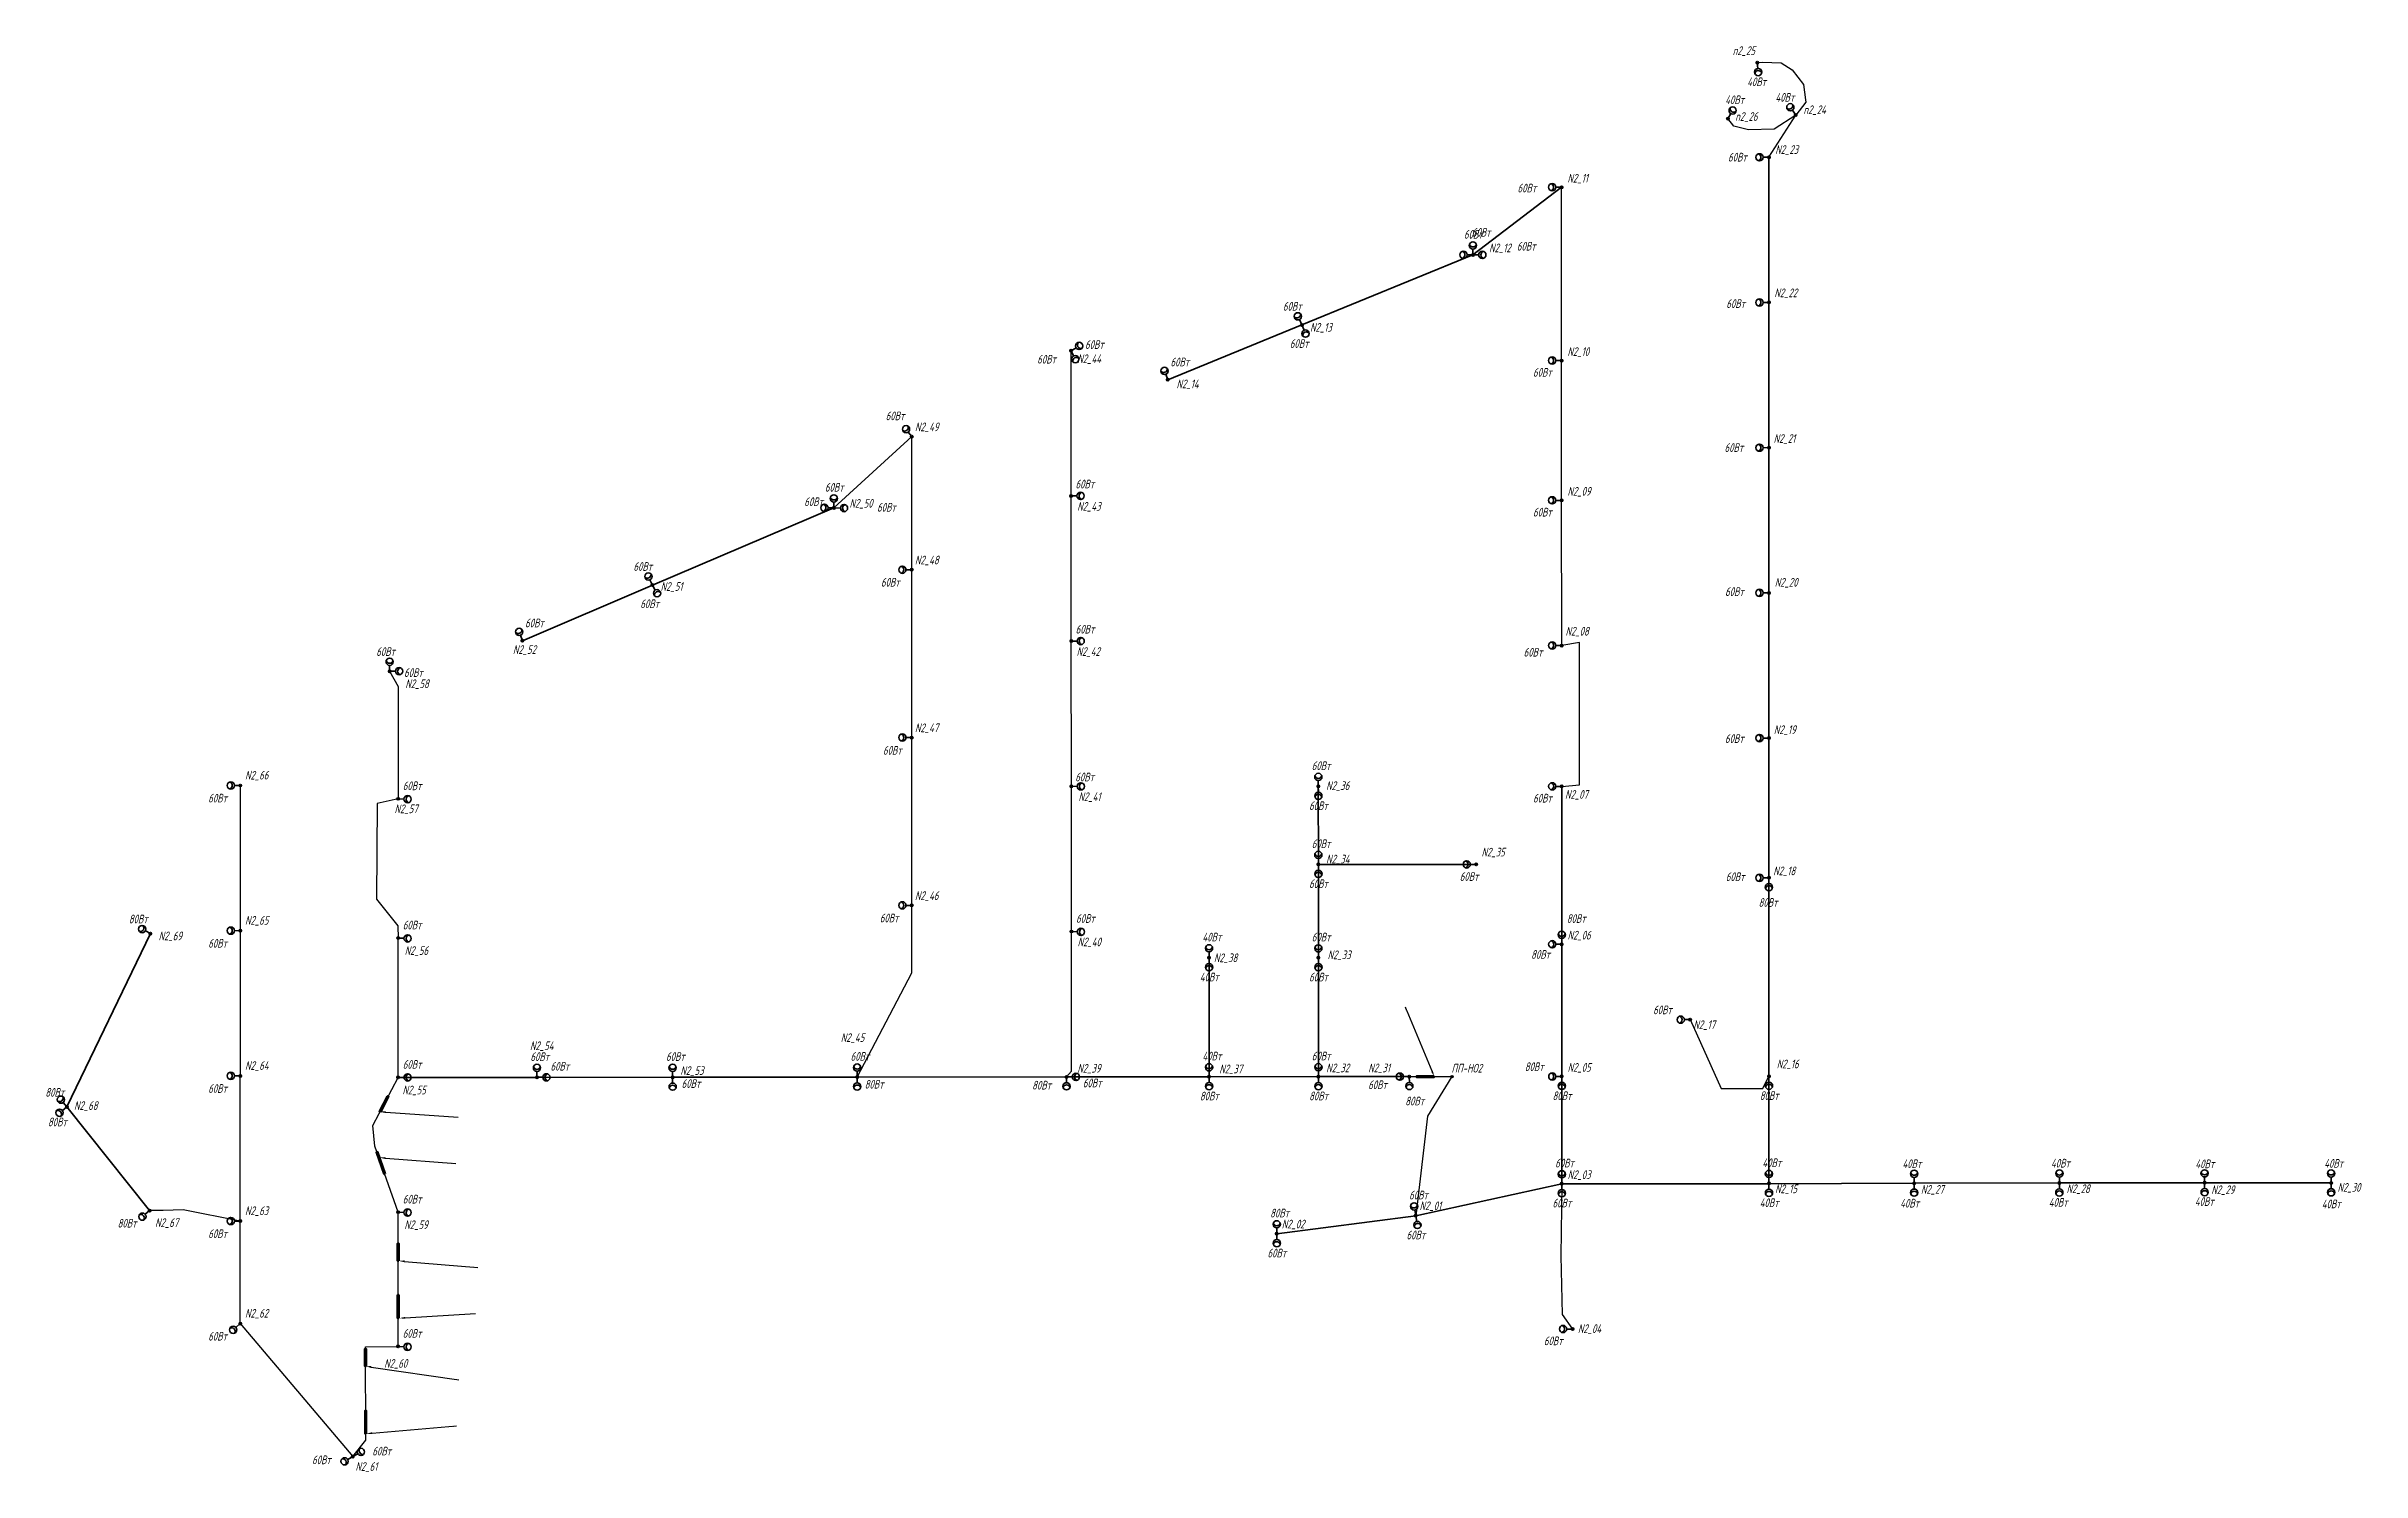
# Model space of a CAD drawing. Header units: millimetres. Extents: x 103153592 to 103552214, y 104936672 to 105182102.
import ezdxf
from ezdxf import colors
from ezdxf.entities.mleader import LeaderData, LeaderLine
from ezdxf.math import Vec2, Vec3

# ---------------------------------------------------------------- set-up
doc = ezdxf.new("R2010")
doc.units = ezdxf.units.MM
doc.linetypes.add('CONTINOUS', pattern=[0])
for name, color, linetype, lineweight in [('_ПР_НО', 10, 'Continuous', 30), ('ЭО_Воздушная линия', 10, 'Continuous', 35), ('ЭО_Кабельная линия', 3, 'ID_N', 30), ('ЭО_Пл_Опора', 10, 'Continuous', 35), ('ЭО_Пл_Опора_Светильники', 10, 'Continuous', 35), ('ЭО_Пл_Светильники', 10, 'Continuous', 25), ('ЭО_Пл_Светильники_Текст', 10, 'Continuous', 20), ('ЭС_Координата', 7, 'Continuous', 25)]:
    doc.layers.add(name, color=color, linetype=linetype, lineweight=lineweight)
doc.styles.add('ПБГС', font='simplex.shx', dxfattribs={"width": 0.8, "oblique": 15})
doc.linetypes.add('ID_N', pattern='A,0,3,-3,["N",ПБГС,S=1.2,R=0,X=-1,Y=-0.5],-3,6', length=15)

# ---------------------------------------------------------------- blocks, each defined once
blk = doc.blocks.new('промежуточная')
h = blk.add_hatch(color=255)
edge = h.paths.add_edge_path()
edge.add_arc((0, 0), 0.833, 0, 360)
at = {"lineweight": 30}
blk.add_circle((0, 0), 0.833, dxfattribs=at)
blk = doc.blocks.new('*U119')
at = {"layer": 'ЭО_Пл_Светильники'}
blk.add_line((0, 2), (0, 0), dxfattribs=at)
at = {"layer": 'ЭО_Пл_Светильники', "linetype": 'ByBlock', "xscale": 250, "yscale": 250, "zscale": 250}
blk.add_blockref('промежуточная', (0, 0), dxfattribs=at)
at = {"style": 'ПБГС', "oblique": 15, "width": 0.7, "flags": 1}
blk.add_attdef('NAME', (0, -6), '', height=3.5, dxfattribs=at)
at = {"layer": 'ЭО_Пл_Светильники_Текст', "style": 'ПБГС', "oblique": 15, "width": 0.7, "flags": 1}
for tag, p in [('TYPE', (0, 0)), ('MANUFACTURER', (0, -12)), ('SPECIFICATION_SECTION', (0, -18)), ('POWER', (0, -24)), ('GROUP', (0, -30))]:
    blk.add_attdef(tag, p, '', height=3.5, dxfattribs=at)
at = {"layer": 'ЭО_Пл_Светильники_Текст', "style": 'ПБГС', "oblique": 15, "width": 0.7}
blk.add_attdef('N_PYLON', (922, -668), '', height=1500, dxfattribs=at)
blk = doc.blocks.new('*U120')
at = {"layer": 'ЭО_Пл_Светильники'}
blk.add_line((0, 2), (0, 0), dxfattribs=at)
at = {"layer": 'ЭО_Пл_Светильники', "linetype": 'ByBlock', "xscale": 250, "yscale": 250, "zscale": 250}
blk.add_blockref('промежуточная', (0, 0), dxfattribs=at)
at = {"style": 'ПБГС', "oblique": 15, "width": 0.7, "flags": 1}
blk.add_attdef('NAME', (0, -6), '', height=3.5, dxfattribs=at)
at = {"layer": 'ЭО_Пл_Светильники_Текст', "style": 'ПБГС', "oblique": 15, "width": 0.7, "flags": 1}
for tag, p in [('TYPE', (0, 0)), ('MANUFACTURER', (0, -12)), ('SPECIFICATION_SECTION', (0, -18)), ('POWER', (0, -24)), ('GROUP', (0, -30))]:
    blk.add_attdef(tag, p, '', height=3.5, dxfattribs=at)
at = {"layer": 'ЭО_Пл_Светильники_Текст', "style": 'ПБГС', "oblique": 15, "width": 0.7}
blk.add_attdef('N_PYLON', (1045, -1681), '', height=1500, dxfattribs=at)
blk = doc.blocks.new('*U70')
at = {"layer": 'ЭО_Пл_Светильники'}
blk.add_line((0, 2), (0, 0), dxfattribs=at)
at = {"layer": 'ЭО_Пл_Светильники', "linetype": 'ByBlock', "xscale": 250, "yscale": 250, "zscale": 250}
blk.add_blockref('промежуточная', (0, 0), dxfattribs=at)
at = {"style": 'ПБГС', "oblique": 15, "width": 0.7, "flags": 1}
blk.add_attdef('NAME', (0, -6), '', height=3.5, dxfattribs=at)
at = {"layer": 'ЭО_Пл_Светильники_Текст', "style": 'ПБГС', "oblique": 15, "width": 0.7, "flags": 1}
for tag, p in [('TYPE', (0, 0)), ('MANUFACTURER', (0, -12)), ('SPECIFICATION_SECTION', (0, -18)), ('POWER', (0, -24)), ('GROUP', (0, -30))]:
    blk.add_attdef(tag, p, '', height=3.5, dxfattribs=at)
at = {"layer": 'ЭО_Пл_Светильники_Текст', "style": 'ПБГС', "oblique": 15, "width": 0.7}
blk.add_attdef('N_PYLON', (1334, 1376), '', height=1500, dxfattribs=at)
blk = doc.blocks.new('*U71')
at = {"layer": 'ЭО_Пл_Светильники'}
blk.add_line((0, 2), (0, 0), dxfattribs=at)
at = {"layer": 'ЭО_Пл_Светильники', "linetype": 'ByBlock', "xscale": 250, "yscale": 250, "zscale": 250}
blk.add_blockref('промежуточная', (0, 0), dxfattribs=at)
at = {"style": 'ПБГС', "oblique": 15, "width": 0.7, "flags": 1}
blk.add_attdef('NAME', (0, -6), '', height=3.5, dxfattribs=at)
at = {"layer": 'ЭО_Пл_Светильники_Текст', "style": 'ПБГС', "oblique": 15, "width": 0.7, "flags": 1}
for tag, p in [('TYPE', (0, 0)), ('MANUFACTURER', (0, -12)), ('SPECIFICATION_SECTION', (0, -18)), ('POWER', (0, -24)), ('GROUP', (0, -30))]:
    blk.add_attdef(tag, p, '', height=3.5, dxfattribs=at)
at = {"layer": 'ЭО_Пл_Светильники_Текст', "style": 'ПБГС', "oblique": 15, "width": 0.7}
blk.add_attdef('N_PYLON', (728, 435), '', height=1500, dxfattribs=at)
blk = doc.blocks.new('*U72')
at = {"layer": 'ЭО_Пл_Светильники'}
blk.add_line((0, 2), (0, 0), dxfattribs=at)
at = {"layer": 'ЭО_Пл_Светильники', "linetype": 'ByBlock', "xscale": 250, "yscale": 250, "zscale": 250}
blk.add_blockref('промежуточная', (0, 0), dxfattribs=at)
at = {"style": 'ПБГС', "oblique": 15, "width": 0.7, "flags": 1}
blk.add_attdef('NAME', (0, -6), '', height=3.5, dxfattribs=at)
at = {"layer": 'ЭО_Пл_Светильники_Текст', "style": 'ПБГС', "oblique": 15, "width": 0.7, "flags": 1}
for tag, p in [('TYPE', (0, 0)), ('MANUFACTURER', (0, -12)), ('SPECIFICATION_SECTION', (0, -18)), ('POWER', (0, -24)), ('GROUP', (0, -30))]:
    blk.add_attdef(tag, p, '', height=3.5, dxfattribs=at)
at = {"layer": 'ЭО_Пл_Светильники_Текст', "style": 'ПБГС', "oblique": 15, "width": 0.7}
blk.add_attdef('N_PYLON', (1334, 164), '', height=1500, dxfattribs=at)
blk = doc.blocks.new('*U73')
at = {"layer": 'ЭО_Пл_Светильники'}
blk.add_line((0, 2), (0, 0), dxfattribs=at)
at = {"layer": 'ЭО_Пл_Светильники', "linetype": 'ByBlock', "xscale": 250, "yscale": 250, "zscale": 250}
blk.add_blockref('промежуточная', (0, 0), dxfattribs=at)
at = {"style": 'ПБГС', "oblique": 15, "width": 0.7, "flags": 1}
blk.add_attdef('NAME', (0, -6), '', height=3.5, dxfattribs=at)
at = {"layer": 'ЭО_Пл_Светильники_Текст', "style": 'ПБГС', "oblique": 15, "width": 0.7}
blk.add_attdef('N_PYLON', (-7083, 741), '', height=1500, dxfattribs=at)
at = {"layer": 'ЭО_Пл_Светильники_Текст', "style": 'ПБГС', "oblique": 15, "width": 0.7, "flags": 1}
for tag, p in [('TYPE', (0, 0)), ('MANUFACTURER', (0, -12)), ('SPECIFICATION_SECTION', (0, -18)), ('POWER', (0, -24)), ('GROUP', (0, -30))]:
    blk.add_attdef(tag, p, '', height=3.5, dxfattribs=at)
blk = doc.blocks.new('*U78')
at = {"layer": 'ЭО_Пл_Светильники'}
blk.add_line((0, 2), (0, 0), dxfattribs=at)
at = {"layer": 'ЭО_Пл_Светильники', "linetype": 'ByBlock', "xscale": 250, "yscale": 250, "zscale": 250}
blk.add_blockref('промежуточная', (0, 0), dxfattribs=at)
at = {"style": 'ПБГС', "oblique": 15, "width": 0.7, "flags": 1}
blk.add_attdef('NAME', (0, -6), '', height=3.5, dxfattribs=at)
at = {"layer": 'ЭО_Пл_Светильники_Текст', "style": 'ПБГС', "oblique": 15, "width": 0.7, "flags": 1}
for tag, p in [('TYPE', (0, 0)), ('MANUFACTURER', (0, -12)), ('SPECIFICATION_SECTION', (0, -18)), ('POWER', (0, -24)), ('GROUP', (0, -30))]:
    blk.add_attdef(tag, p, '', height=3.5, dxfattribs=at)
at = {"layer": 'ЭО_Пл_Светильники_Текст', "style": 'ПБГС', "oblique": 15, "width": 0.7}
blk.add_attdef('N_PYLON', (1334, 756), '', height=1500, dxfattribs=at)
blk = doc.blocks.new('*U79')
at = {"layer": 'ЭО_Пл_Светильники'}
blk.add_line((0, 2), (0, 0), dxfattribs=at)
at = {"layer": 'ЭО_Пл_Светильники', "linetype": 'ByBlock', "xscale": 250, "yscale": 250, "zscale": 250}
blk.add_blockref('промежуточная', (0, 0), dxfattribs=at)
at = {"style": 'ПБГС', "oblique": 15, "width": 0.7, "flags": 1}
blk.add_attdef('NAME', (0, -6), '', height=3.5, dxfattribs=at)
at = {"layer": 'ЭО_Пл_Светильники_Текст', "style": 'ПБГС', "oblique": 15, "width": 0.7, "flags": 1}
for tag, p in [('TYPE', (0, 0)), ('MANUFACTURER', (0, -12)), ('SPECIFICATION_SECTION', (0, -18)), ('POWER', (0, -24)), ('GROUP', (0, -30))]:
    blk.add_attdef(tag, p, '', height=3.5, dxfattribs=at)
at = {"layer": 'ЭО_Пл_Светильники_Текст', "style": 'ПБГС', "oblique": 15, "width": 0.7}
blk.add_attdef('N_PYLON', (1586, -238), '', height=1500, dxfattribs=at)
blk = doc.blocks.new('*U80')
at = {"layer": 'ЭО_Пл_Светильники'}
blk.add_line((0, 2), (0, 0), dxfattribs=at)
at = {"layer": 'ЭО_Пл_Светильники', "linetype": 'ByBlock', "xscale": 250, "yscale": 250, "zscale": 250}
blk.add_blockref('промежуточная', (0, 0), dxfattribs=at)
at = {"style": 'ПБГС', "oblique": 15, "width": 0.7, "flags": 1}
blk.add_attdef('NAME', (0, -6), '', height=3.5, dxfattribs=at)
at = {"layer": 'ЭО_Пл_Светильники_Текст', "style": 'ПБГС', "oblique": 15, "width": 0.7, "flags": 1}
for tag, p in [('TYPE', (0, 0)), ('MANUFACTURER', (0, -12)), ('SPECIFICATION_SECTION', (0, -18)), ('POWER', (0, -24)), ('GROUP', (0, -30))]:
    blk.add_attdef(tag, p, '', height=3.5, dxfattribs=at)
at = {"layer": 'ЭО_Пл_Светильники_Текст', "style": 'ПБГС', "oblique": 15, "width": 0.7}
blk.add_attdef('N_PYLON', (1334, -623), '', height=1500, dxfattribs=at)
blk = doc.blocks.new('*U84')
at = {"layer": 'ЭО_Пл_Светильники'}
blk.add_line((0, 2), (0, 0), dxfattribs=at)
at = {"layer": 'ЭО_Пл_Светильники', "linetype": 'ByBlock', "xscale": 250, "yscale": 250, "zscale": 250}
blk.add_blockref('промежуточная', (0, 0), dxfattribs=at)
at = {"style": 'ПБГС', "oblique": 15, "width": 0.7, "flags": 1}
blk.add_attdef('NAME', (0, -6), '', height=3.5, dxfattribs=at)
at = {"layer": 'ЭО_Пл_Светильники_Текст', "style": 'ПБГС', "oblique": 15, "width": 0.7, "flags": 1}
for tag, p in [('TYPE', (0, 0)), ('MANUFACTURER', (0, -12)), ('SPECIFICATION_SECTION', (0, -18)), ('POWER', (0, -24)), ('GROUP', (0, -30))]:
    blk.add_attdef(tag, p, '', height=3.5, dxfattribs=at)
at = {"layer": 'ЭО_Пл_Светильники_Текст', "style": 'ПБГС', "oblique": 15, "width": 0.7}
blk.add_attdef('N_PYLON', (919, 1363), '', height=1500, dxfattribs=at)
blk = doc.blocks.new('*U85')
at = {"layer": 'ЭО_Пл_Светильники'}
blk.add_line((0, 2), (0, 0), dxfattribs=at)
at = {"layer": 'ЭО_Пл_Светильники', "linetype": 'ByBlock', "xscale": 250, "yscale": 250, "zscale": 250}
blk.add_blockref('промежуточная', (0, 0), dxfattribs=at)
at = {"style": 'ПБГС', "oblique": 15, "width": 0.7, "flags": 1}
blk.add_attdef('NAME', (0, -6), '', height=3.5, dxfattribs=at)
at = {"layer": 'ЭО_Пл_Светильники_Текст', "style": 'ПБГС', "oblique": 15, "width": 0.7, "flags": 1}
for tag, p in [('TYPE', (0, 0)), ('MANUFACTURER', (0, -12)), ('SPECIFICATION_SECTION', (0, -18)), ('POWER', (0, -24)), ('GROUP', (0, -30))]:
    blk.add_attdef(tag, p, '', height=3.5, dxfattribs=at)
at = {"layer": 'ЭО_Пл_Светильники_Текст', "style": 'ПБГС', "oblique": 15, "width": 0.7}
blk.add_attdef('N_PYLON', (657, 1719), '', height=1500, dxfattribs=at)
blk = doc.blocks.new('*U86')
at = {"layer": 'ЭО_Пл_Светильники'}
blk.add_line((0, 2), (0, 0), dxfattribs=at)
at = {"layer": 'ЭО_Пл_Светильники', "linetype": 'ByBlock', "xscale": 250, "yscale": 250, "zscale": 250}
blk.add_blockref('промежуточная', (0, 0), dxfattribs=at)
at = {"style": 'ПБГС', "oblique": 15, "width": 0.7, "flags": 1}
blk.add_attdef('NAME', (0, -6), '', height=3.5, dxfattribs=at)
at = {"layer": 'ЭО_Пл_Светильники_Текст', "style": 'ПБГС', "oblique": 15, "width": 0.7, "flags": 1}
for tag, p in [('TYPE', (0, 0)), ('MANUFACTURER', (0, -12)), ('SPECIFICATION_SECTION', (0, -18)), ('POWER', (0, -24)), ('GROUP', (0, -30))]:
    blk.add_attdef(tag, p, '', height=3.5, dxfattribs=at)
at = {"layer": 'ЭО_Пл_Светильники_Текст', "style": 'ПБГС', "oblique": 15, "width": 0.7}
blk.add_attdef('N_PYLON', (1208, -2548), '', height=1500, dxfattribs=at)
blk = doc.blocks.new('*U87')
at = {"layer": 'ЭО_Пл_Светильники'}
blk.add_line((0, 2), (0, 0), dxfattribs=at)
at = {"layer": 'ЭО_Пл_Светильники', "linetype": 'ByBlock', "xscale": 250, "yscale": 250, "zscale": 250}
blk.add_blockref('промежуточная', (0, 0), dxfattribs=at)
at = {"style": 'ПБГС', "oblique": 15, "width": 0.7, "flags": 1}
blk.add_attdef('NAME', (0, -6), '', height=3.5, dxfattribs=at)
at = {"layer": 'ЭО_Пл_Светильники_Текст', "style": 'ПБГС', "oblique": 15, "width": 0.7, "flags": 1}
for tag, p in [('TYPE', (0, 0)), ('MANUFACTURER', (0, -12)), ('SPECIFICATION_SECTION', (0, -18)), ('POWER', (0, -24)), ('GROUP', (0, -30))]:
    blk.add_attdef(tag, p, '', height=3.5, dxfattribs=at)
at = {"layer": 'ЭО_Пл_Светильники_Текст', "style": 'ПБГС', "oblique": 15, "width": 0.7}
blk.add_attdef('N_PYLON', (1755, 592), '', height=1500, dxfattribs=at)
blk = doc.blocks.new('*U30')
at = {"layer": 'ЭО_Пл_Светильники'}
blk.add_line((0, 2), (0, 0), dxfattribs=at)
at = {"layer": 'ЭО_Пл_Светильники', "linetype": 'ByBlock', "xscale": 250, "yscale": 250, "zscale": 250}
blk.add_blockref('промежуточная', (0, 0), dxfattribs=at)
at = {"style": 'ПБГС', "oblique": 15, "width": 0.7, "flags": 1}
blk.add_attdef('NAME', (0, -6), '', height=3.5, dxfattribs=at)
at = {"layer": 'ЭО_Пл_Светильники_Текст', "style": 'ПБГС', "oblique": 15, "width": 0.7, "flags": 1}
for tag, p in [('TYPE', (0, 0)), ('MANUFACTURER', (0, -12)), ('SPECIFICATION_SECTION', (0, -18)), ('POWER', (0, -24)), ('GROUP', (0, -30))]:
    blk.add_attdef(tag, p, '', height=3.5, dxfattribs=at)
at = {"layer": 'ЭО_Пл_Светильники_Текст', "style": 'ПБГС', "oblique": 15, "width": 0.7}
blk.add_attdef('N_PYLON', (839, -758), '', height=1500, dxfattribs=at)
blk = doc.blocks.new('*U31')
at = {"layer": 'ЭО_Пл_Светильники'}
blk.add_line((0, 2), (0, 0), dxfattribs=at)
at = {"layer": 'ЭО_Пл_Светильники', "linetype": 'ByBlock', "xscale": 250, "yscale": 250, "zscale": 250}
blk.add_blockref('промежуточная', (0, 0), dxfattribs=at)
at = {"style": 'ПБГС', "oblique": 15, "width": 0.7, "flags": 1}
blk.add_attdef('NAME', (0, -6), '', height=3.5, dxfattribs=at)
at = {"layer": 'ЭО_Пл_Светильники_Текст', "style": 'ПБГС', "oblique": 15, "width": 0.7, "flags": 1}
for tag, p in [('TYPE', (0, 0)), ('MANUFACTURER', (0, -12)), ('SPECIFICATION_SECTION', (0, -18)), ('POWER', (0, -24)), ('GROUP', (0, -30))]:
    blk.add_attdef(tag, p, '', height=3.5, dxfattribs=at)
at = {"layer": 'ЭО_Пл_Светильники_Текст', "style": 'ПБГС', "oblique": 15, "width": 0.7}
blk.add_attdef('N_PYLON', (1860, 726), '', height=1500, dxfattribs=at)
blk = doc.blocks.new('*U32')
at = {"layer": 'ЭО_Пл_Светильники'}
blk.add_line((0, 2), (0, 0), dxfattribs=at)
at = {"layer": 'ЭО_Пл_Светильники', "linetype": 'ByBlock', "xscale": 250, "yscale": 250, "zscale": 250}
blk.add_blockref('промежуточная', (0, 0), dxfattribs=at)
at = {"style": 'ПБГС', "oblique": 15, "width": 0.7, "flags": 1}
blk.add_attdef('NAME', (0, -6), '', height=3.5, dxfattribs=at)
at = {"layer": 'ЭО_Пл_Светильники_Текст', "style": 'ПБГС', "oblique": 15, "width": 0.7}
blk.add_attdef('N_PYLON', (-2834, 6045), '', height=1500, dxfattribs=at)
at = {"layer": 'ЭО_Пл_Светильники_Текст', "style": 'ПБГС', "oblique": 15, "width": 0.7, "flags": 1}
for tag, p in [('TYPE', (0, 0)), ('MANUFACTURER', (0, -12)), ('SPECIFICATION_SECTION', (0, -18)), ('POWER', (0, -24)), ('GROUP', (0, -30))]:
    blk.add_attdef(tag, p, '', height=3.5, dxfattribs=at)
blk = doc.blocks.new('*U4')
at = {"layer": 'ЭО_Пл_Светильники'}
blk.add_line((0, 2), (0, 0), dxfattribs=at)
at = {"layer": 'ЭО_Пл_Светильники', "linetype": 'ByBlock', "xscale": 250, "yscale": 250, "zscale": 250}
blk.add_blockref('промежуточная', (0, 0), dxfattribs=at)
at = {"style": 'ПБГС', "oblique": 15, "width": 0.7, "flags": 1}
blk.add_attdef('NAME', (0, -6), '', height=3.5, dxfattribs=at)
at = {"layer": 'ЭО_Пл_Светильники_Текст', "style": 'ПБГС', "oblique": 15, "width": 0.7, "flags": 1}
for tag, p in [('TYPE', (0, 0)), ('MANUFACTURER', (0, -12)), ('SPECIFICATION_SECTION', (0, -18)), ('POWER', (0, -24)), ('GROUP', (0, -30))]:
    blk.add_attdef(tag, p, '', height=3.5, dxfattribs=at)
at = {"layer": 'ЭО_Пл_Светильники_Текст', "style": 'ПБГС', "oblique": 15, "width": 0.7}
blk.add_attdef('N_PYLON', (539, 925), '', height=1500, dxfattribs=at)
blk = doc.blocks.new('*U5')
at = {"layer": 'ЭО_Пл_Светильники'}
blk.add_line((0, 2), (0, 0), dxfattribs=at)
at = {"layer": 'ЭО_Пл_Светильники', "linetype": 'ByBlock', "xscale": 250, "yscale": 250, "zscale": 250}
blk.add_blockref('промежуточная', (0, 0), dxfattribs=at)
at = {"style": 'ПБГС', "oblique": 15, "width": 0.7, "flags": 1}
blk.add_attdef('NAME', (0, -6), '', height=3.5, dxfattribs=at)
at = {"layer": 'ЭО_Пл_Светильники_Текст', "style": 'ПБГС', "oblique": 15, "width": 0.7, "flags": 1}
for tag, p in [('TYPE', (0, 0)), ('MANUFACTURER', (0, -12)), ('SPECIFICATION_SECTION', (0, -18)), ('POWER', (0, -24)), ('GROUP', (0, -30))]:
    blk.add_attdef(tag, p, '', height=3.5, dxfattribs=at)
at = {"layer": 'ЭО_Пл_Светильники_Текст', "style": 'ПБГС', "oblique": 15, "width": 0.7}
blk.add_attdef('N_PYLON', (2689, 30), '', height=1500, dxfattribs=at)
blk = doc.blocks.new('*U35')
at = {"layer": 'ЭО_Пл_Светильники'}
blk.add_line((0, 2), (0, 0), dxfattribs=at)
at = {"layer": 'ЭО_Пл_Светильники', "linetype": 'ByBlock', "xscale": 250, "yscale": 250, "zscale": 250}
blk.add_blockref('промежуточная', (0, 0), dxfattribs=at)
at = {"style": 'ПБГС', "oblique": 15, "width": 0.7, "flags": 1}
blk.add_attdef('NAME', (0, -6), '', height=3.5, dxfattribs=at)
at = {"layer": 'ЭО_Пл_Светильники_Текст', "style": 'ПБГС', "oblique": 15, "width": 0.7, "flags": 1}
for tag, p in [('TYPE', (0, 0)), ('MANUFACTURER', (0, -12)), ('SPECIFICATION_SECTION', (0, -18)), ('POWER', (0, -24)), ('GROUP', (0, -30))]:
    blk.add_attdef(tag, p, '', height=3.5, dxfattribs=at)
at = {"layer": 'ЭО_Пл_Светильники_Текст', "style": 'ПБГС', "oblique": 15, "width": 0.7}
blk.add_attdef('N_PYLON', (1328, 394), '', height=1500, dxfattribs=at)
blk = doc.blocks.new('*U36')
at = {"layer": 'ЭО_Пл_Светильники'}
blk.add_line((0, 2), (0, 0), dxfattribs=at)
at = {"layer": 'ЭО_Пл_Светильники', "linetype": 'ByBlock', "xscale": 250, "yscale": 250, "zscale": 250}
blk.add_blockref('промежуточная', (0, 0), dxfattribs=at)
at = {"style": 'ПБГС', "oblique": 15, "width": 0.7, "flags": 1}
blk.add_attdef('NAME', (0, -6), '', height=3.5, dxfattribs=at)
at = {"layer": 'ЭО_Пл_Светильники_Текст', "style": 'ПБГС', "oblique": 15, "width": 0.7}
blk.add_attdef('N_PYLON', (-1212, 4692), '', height=1500, dxfattribs=at)
at = {"layer": 'ЭО_Пл_Светильники_Текст', "style": 'ПБГС', "oblique": 15, "width": 0.7, "flags": 1}
for tag, p in [('TYPE', (0, 0)), ('MANUFACTURER', (0, -12)), ('SPECIFICATION_SECTION', (0, -18)), ('POWER', (0, -24)), ('GROUP', (0, -30))]:
    blk.add_attdef(tag, p, '', height=3.5, dxfattribs=at)
blk = doc.blocks.new('*U6')
at = {"layer": 'ЭО_Пл_Светильники'}
blk.add_line((0, 2), (0, 0), dxfattribs=at)
at = {"layer": 'ЭО_Пл_Светильники', "linetype": 'ByBlock', "xscale": 250, "yscale": 250, "zscale": 250}
blk.add_blockref('промежуточная', (0, 0), dxfattribs=at)
at = {"style": 'ПБГС', "oblique": 15, "width": 0.7, "flags": 1}
blk.add_attdef('NAME', (0, -6), '', height=3.5, dxfattribs=at)
at = {"layer": 'ЭО_Пл_Светильники_Текст', "style": 'ПБГС', "oblique": 15, "width": 0.7, "flags": 1}
for tag, p in [('TYPE', (0, 0)), ('MANUFACTURER', (0, -12)), ('SPECIFICATION_SECTION', (0, -18)), ('POWER', (0, -24)), ('GROUP', (0, -30))]:
    blk.add_attdef(tag, p, '', height=3.5, dxfattribs=at)
at = {"layer": 'ЭО_Пл_Светильники_Текст', "style": 'ПБГС', "oblique": 15, "width": 0.7}
blk.add_attdef('N_PYLON', (-1642, -2271), '', height=1500, dxfattribs=at)
blk = doc.blocks.new('*U46')
at = {"layer": 'ЭО_Пл_Светильники'}
blk.add_line((0, 2), (0, 0), dxfattribs=at)
at = {"layer": 'ЭО_Пл_Светильники', "linetype": 'ByBlock', "xscale": 250, "yscale": 250, "zscale": 250}
blk.add_blockref('промежуточная', (0, 0), dxfattribs=at)
at = {"style": 'ПБГС', "oblique": 15, "width": 0.7, "flags": 1}
blk.add_attdef('NAME', (0, -6), '', height=3.5, dxfattribs=at)
at = {"layer": 'ЭО_Пл_Светильники_Текст', "style": 'ПБГС', "oblique": 15, "width": 0.7, "flags": 1}
for tag, p in [('TYPE', (0, 0)), ('MANUFACTURER', (0, -12)), ('SPECIFICATION_SECTION', (0, -18)), ('POWER', (0, -24)), ('GROUP', (0, -30))]:
    blk.add_attdef(tag, p, '', height=3.5, dxfattribs=at)
at = {"layer": 'ЭО_Пл_Светильники_Текст', "style": 'ПБГС', "oblique": 15, "width": 0.7}
blk.add_attdef('N_PYLON', (1398, -1162), '', height=1500, dxfattribs=at)
blk = doc.blocks.new('*U47')
at = {"layer": 'ЭО_Пл_Светильники'}
blk.add_line((0, 2), (0, 0), dxfattribs=at)
at = {"layer": 'ЭО_Пл_Светильники', "linetype": 'ByBlock', "xscale": 250, "yscale": 250, "zscale": 250, "rotation": 184.968175790425}
blk.add_blockref('промежуточная', (0, 0), dxfattribs=at)
at = {"style": 'ПБГС', "oblique": 15, "width": 0.7, "flags": 1}
blk.add_attdef('NAME', (0, -6), '', height=3.5, dxfattribs=at)
at = {"layer": 'ЭО_Пл_Светильники_Текст', "style": 'ПБГС', "oblique": 15, "width": 0.7, "flags": 1}
for tag, p in [('TYPE', (0, 0)), ('MANUFACTURER', (0, -12)), ('SPECIFICATION_SECTION', (0, -18)), ('POWER', (0, -24)), ('GROUP', (0, -30))]:
    blk.add_attdef(tag, p, '', height=3.5, dxfattribs=at)
at = {"layer": 'ЭО_Пл_Светильники_Текст', "style": 'ПБГС', "oblique": 15, "width": 0.7}
blk.add_attdef('N_PYLON', (1207, -525), '', height=1500, dxfattribs=at)
blk = doc.blocks.new('*U48')
at = {"layer": 'ЭО_Пл_Светильники'}
blk.add_line((0, 2), (0, 0), dxfattribs=at)
at = {"layer": 'ЭО_Пл_Светильники', "linetype": 'ByBlock', "xscale": 250, "yscale": 250, "zscale": 250}
blk.add_blockref('промежуточная', (0, 0), dxfattribs=at)
at = {"style": 'ПБГС', "oblique": 15, "width": 0.7, "flags": 1}
blk.add_attdef('NAME', (0, -6), '', height=3.5, dxfattribs=at)
at = {"layer": 'ЭО_Пл_Светильники_Текст', "style": 'ПБГС', "oblique": 15, "width": 0.7, "flags": 1}
for tag, p in [('TYPE', (0, 0)), ('MANUFACTURER', (0, -12)), ('SPECIFICATION_SECTION', (0, -18)), ('POWER', (0, -24)), ('GROUP', (0, -30))]:
    blk.add_attdef(tag, p, '', height=3.5, dxfattribs=at)
at = {"layer": 'ЭО_Пл_Светильники_Текст', "style": 'ПБГС', "oblique": 15, "width": 0.7}
blk.add_attdef('N_PYLON', (941, -2829), '', height=1500, dxfattribs=at)
blk = doc.blocks.new('*U49')
at = {"layer": 'ЭО_Пл_Светильники'}
blk.add_line((0, 2), (0, 0), dxfattribs=at)
at = {"layer": 'ЭО_Пл_Светильники', "linetype": 'ByBlock', "xscale": 250, "yscale": 250, "zscale": 250}
blk.add_blockref('промежуточная', (0, 0), dxfattribs=at)
at = {"style": 'ПБГС', "oblique": 15, "width": 0.7, "flags": 1}
blk.add_attdef('NAME', (0, -6), '', height=3.5, dxfattribs=at)
at = {"layer": 'ЭО_Пл_Светильники_Текст', "style": 'ПБГС', "oblique": 15, "width": 0.7, "flags": 1}
for tag, p in [('TYPE', (0, 0)), ('MANUFACTURER', (0, -12)), ('SPECIFICATION_SECTION', (0, -18)), ('POWER', (0, -24)), ('GROUP', (0, -30))]:
    blk.add_attdef(tag, p, '', height=3.5, dxfattribs=at)
at = {"layer": 'ЭО_Пл_Светильники_Текст', "style": 'ПБГС', "oblique": 15, "width": 0.7}
blk.add_attdef('N_PYLON', (822, 1028), '', height=1500, dxfattribs=at)
blk = doc.blocks.new('*U108')
at = {"layer": 'ЭО_Пл_Светильники'}
blk.add_line((0, 2), (0, 0), dxfattribs=at)
at = {"layer": 'ЭО_Пл_Светильники', "linetype": 'ByBlock', "xscale": 250, "yscale": 250, "zscale": 250}
blk.add_blockref('промежуточная', (0, 0), dxfattribs=at)
at = {"style": 'ПБГС', "oblique": 15, "width": 0.7, "flags": 1}
blk.add_attdef('NAME', (0, -6), '', height=3.5, dxfattribs=at)
at = {"layer": 'ЭО_Пл_Светильники_Текст', "style": 'ПБГС', "oblique": 15, "width": 0.7, "flags": 1}
for tag, p in [('TYPE', (0, 0)), ('MANUFACTURER', (0, -12)), ('SPECIFICATION_SECTION', (0, -18)), ('POWER', (0, -24)), ('GROUP', (0, -30))]:
    blk.add_attdef(tag, p, '', height=3.5, dxfattribs=at)
at = {"layer": 'ЭО_Пл_Светильники_Текст', "style": 'ПБГС', "oblique": 15, "width": 0.7}
blk.add_attdef('N_PYLON', (457, -2451), '', height=1500, dxfattribs=at)
blk = doc.blocks.new('*U7')
at = {"layer": 'ЭО_Пл_Светильники'}
blk.add_line((0, 2), (0, 0), dxfattribs=at)
at = {"layer": 'ЭО_Пл_Светильники', "linetype": 'ByBlock', "xscale": 250, "yscale": 250, "zscale": 250}
blk.add_blockref('промежуточная', (0, 0), dxfattribs=at)
at = {"style": 'ПБГС', "oblique": 15, "width": 0.7, "flags": 1}
blk.add_attdef('NAME', (0, -6), '', height=3.5, dxfattribs=at)
at = {"layer": 'ЭО_Пл_Светильники_Текст', "style": 'ПБГС', "oblique": 15, "width": 0.7, "flags": 1}
for tag, p in [('TYPE', (0, 0)), ('MANUFACTURER', (0, -12)), ('SPECIFICATION_SECTION', (0, -18)), ('POWER', (0, -24)), ('GROUP', (0, -30))]:
    blk.add_attdef(tag, p, '', height=3.5, dxfattribs=at)
at = {"layer": 'ЭО_Пл_Светильники_Текст', "style": 'ПБГС', "oblique": 15, "width": 0.7}
blk.add_attdef('N_PYLON', (1413, -992), '', height=1500, dxfattribs=at)
blk = doc.blocks.new('*U109')
at = {"layer": 'ЭО_Пл_Светильники'}
blk.add_line((0, 2), (0, 0), dxfattribs=at)
at = {"layer": 'ЭО_Пл_Светильники', "linetype": 'ByBlock', "xscale": 250, "yscale": 250, "zscale": 250}
blk.add_blockref('промежуточная', (0, 0), dxfattribs=at)
at = {"style": 'ПБГС', "oblique": 15, "width": 0.7, "flags": 1}
blk.add_attdef('NAME', (0, -6), '', height=3.5, dxfattribs=at)
at = {"layer": 'ЭО_Пл_Светильники_Текст', "style": 'ПБГС', "oblique": 15, "width": 0.7, "flags": 1}
for tag, p in [('TYPE', (0, 0)), ('MANUFACTURER', (0, -12)), ('SPECIFICATION_SECTION', (0, -18)), ('POWER', (0, -24)), ('GROUP', (0, -30))]:
    blk.add_attdef(tag, p, '', height=3.5, dxfattribs=at)
at = {"layer": 'ЭО_Пл_Светильники_Текст', "style": 'ПБГС', "oblique": 15, "width": 0.7}
blk.add_attdef('N_PYLON', (-2411, -3671), '', height=1500, dxfattribs=at)
blk = doc.blocks.new('*U110')
at = {"layer": 'ЭО_Пл_Светильники'}
blk.add_line((0, 2), (0, 0), dxfattribs=at)
at = {"layer": 'ЭО_Пл_Светильники', "linetype": 'ByBlock', "xscale": 250, "yscale": 250, "zscale": 250}
blk.add_blockref('промежуточная', (0, 0), dxfattribs=at)
at = {"style": 'ПБГС', "oblique": 15, "width": 0.7, "flags": 1}
blk.add_attdef('NAME', (0, -6), '', height=3.5, dxfattribs=at)
at = {"layer": 'ЭО_Пл_Светильники_Текст', "style": 'ПБГС', "oblique": 15, "width": 0.7, "flags": 1}
for tag, p in [('TYPE', (0, 0)), ('MANUFACTURER', (0, -12)), ('SPECIFICATION_SECTION', (0, -18)), ('POWER', (0, -24)), ('GROUP', (0, -30))]:
    blk.add_attdef(tag, p, '', height=3.5, dxfattribs=at)
at = {"layer": 'ЭО_Пл_Светильники_Текст', "style": 'ПБГС', "oblique": 15, "width": 0.7}
blk.add_attdef('N_PYLON', (1070, -2909), '', height=1500, dxfattribs=at)
blk = doc.blocks.new('*U66')
at = {"layer": 'ЭО_Пл_Светильники'}
blk.add_line((0, 2), (0, 0), dxfattribs=at)
at = {"layer": 'ЭО_Пл_Светильники', "linetype": 'ByBlock', "xscale": 250, "yscale": 250, "zscale": 250}
blk.add_blockref('промежуточная', (0, 0), dxfattribs=at)
at = {"style": 'ПБГС', "oblique": 15, "width": 0.7, "flags": 1}
blk.add_attdef('NAME', (0, -6), '', height=3.5, dxfattribs=at)
at = {"layer": 'ЭО_Пл_Светильники_Текст', "style": 'ПБГС', "oblique": 15, "width": 0.7, "flags": 1}
for tag, p in [('TYPE', (0, 0)), ('MANUFACTURER', (0, -12)), ('SPECIFICATION_SECTION', (0, -18)), ('POWER', (0, -24)), ('GROUP', (0, -30))]:
    blk.add_attdef(tag, p, '', height=3.5, dxfattribs=at)
at = {"layer": 'ЭО_Пл_Светильники_Текст', "style": 'ПБГС', "oblique": 15, "width": 0.7}
blk.add_attdef('N_PYLON', (741, -2909), '', height=1500, dxfattribs=at)
blk = doc.blocks.new('*U67')
at = {"layer": 'ЭО_Пл_Светильники'}
blk.add_line((0, 2), (0, 0), dxfattribs=at)
at = {"layer": 'ЭО_Пл_Светильники', "linetype": 'ByBlock', "xscale": 250, "yscale": 250, "zscale": 250}
blk.add_blockref('промежуточная', (0, 0), dxfattribs=at)
at = {"style": 'ПБГС', "oblique": 15, "width": 0.7, "flags": 1}
blk.add_attdef('NAME', (0, -6), '', height=3.5, dxfattribs=at)
at = {"layer": 'ЭО_Пл_Светильники_Текст', "style": 'ПБГС', "oblique": 15, "width": 0.7, "flags": 1}
for tag, p in [('TYPE', (0, 0)), ('MANUFACTURER', (0, -12)), ('SPECIFICATION_SECTION', (0, -18)), ('POWER', (0, -24)), ('GROUP', (0, -30))]:
    blk.add_attdef(tag, p, '', height=3.5, dxfattribs=at)
at = {"layer": 'ЭО_Пл_Светильники_Текст', "style": 'ПБГС', "oblique": 15, "width": 0.7}
blk.add_attdef('N_PYLON', (1119, -2909), '', height=1500, dxfattribs=at)
blk = doc.blocks.new('*U68')
at = {"layer": 'ЭО_Пл_Светильники'}
blk.add_line((0, 2), (0, 0), dxfattribs=at)
at = {"layer": 'ЭО_Пл_Светильники', "linetype": 'ByBlock', "xscale": 250, "yscale": 250, "zscale": 250}
blk.add_blockref('промежуточная', (0, 0), dxfattribs=at)
at = {"style": 'ПБГС', "oblique": 15, "width": 0.7, "flags": 1}
blk.add_attdef('NAME', (0, -6), '', height=3.5, dxfattribs=at)
at = {"layer": 'ЭО_Пл_Светильники_Текст', "style": 'ПБГС', "oblique": 15, "width": 0.7, "flags": 1}
for tag, p in [('TYPE', (0, 0)), ('MANUFACTURER', (0, -12)), ('SPECIFICATION_SECTION', (0, -18)), ('POWER', (0, -24)), ('GROUP', (0, -30))]:
    blk.add_attdef(tag, p, '', height=3.5, dxfattribs=at)
at = {"layer": 'ЭО_Пл_Светильники_Текст', "style": 'ПБГС', "oblique": 15, "width": 0.7}
blk.add_attdef('N_PYLON', (-634, -2474), '', height=1500, dxfattribs=at)
blk = doc.blocks.new('*U69')
at = {"layer": 'ЭО_Пл_Светильники'}
blk.add_line((0, 2), (0, 0), dxfattribs=at)
at = {"layer": 'ЭО_Пл_Светильники', "linetype": 'ByBlock', "xscale": 250, "yscale": 250, "zscale": 250}
blk.add_blockref('промежуточная', (0, 0), dxfattribs=at)
at = {"style": 'ПБГС', "oblique": 15, "width": 0.7, "flags": 1}
blk.add_attdef('NAME', (0, -6), '', height=3.5, dxfattribs=at)
at = {"layer": 'ЭО_Пл_Светильники_Текст', "style": 'ПБГС', "oblique": 15, "width": 0.7, "flags": 1}
for tag, p in [('TYPE', (0, 0)), ('MANUFACTURER', (0, -12)), ('SPECIFICATION_SECTION', (0, -18)), ('POWER', (0, -24)), ('GROUP', (0, -30))]:
    blk.add_attdef(tag, p, '', height=3.5, dxfattribs=at)
at = {"layer": 'ЭО_Пл_Светильники_Текст', "style": 'ПБГС', "oblique": 15, "width": 0.7}
blk.add_attdef('N_PYLON', (2690, -2909), '', height=1500, dxfattribs=at)
blk = doc.blocks.new('*U88')
at = {"layer": 'ЭО_Пл_Светильники'}
blk.add_line((0, 2), (0, 0), dxfattribs=at)
at = {"layer": 'ЭО_Пл_Светильники', "linetype": 'ByBlock', "xscale": 250, "yscale": 250, "zscale": 250}
blk.add_blockref('промежуточная', (0, 0), dxfattribs=at)
at = {"style": 'ПБГС', "oblique": 15, "width": 0.7, "flags": 1}
blk.add_attdef('NAME', (0, -6), '', height=3.5, dxfattribs=at)
at = {"layer": 'ЭО_Пл_Светильники_Текст', "style": 'ПБГС', "oblique": 15, "width": 0.7, "flags": 1}
for tag, p in [('TYPE', (0, 0)), ('MANUFACTURER', (0, -12)), ('SPECIFICATION_SECTION', (0, -18)), ('POWER', (0, -24)), ('GROUP', (0, -30))]:
    blk.add_attdef(tag, p, '', height=3.5, dxfattribs=at)
at = {"layer": 'ЭО_Пл_Светильники_Текст', "style": 'ПБГС', "oblique": 15, "width": 0.7}
blk.add_attdef('N_PYLON', (1049, -2548), '', height=1500, dxfattribs=at)
blk = doc.blocks.new('*U89')
at = {"layer": 'ЭО_Пл_Светильники'}
blk.add_line((0, 2), (0, 0), dxfattribs=at)
at = {"layer": 'ЭО_Пл_Светильники', "linetype": 'ByBlock', "xscale": 250, "yscale": 250, "zscale": 250}
blk.add_blockref('промежуточная', (0, 0), dxfattribs=at)
at = {"style": 'ПБГС', "oblique": 15, "width": 0.7, "flags": 1}
blk.add_attdef('NAME', (0, -6), '', height=3.5, dxfattribs=at)
at = {"layer": 'ЭО_Пл_Светильники_Текст', "style": 'ПБГС', "oblique": 15, "width": 0.7, "flags": 1}
for tag, p in [('TYPE', (0, 0)), ('MANUFACTURER', (0, -12)), ('SPECIFICATION_SECTION', (0, -18)), ('POWER', (0, -24)), ('GROUP', (0, -30))]:
    blk.add_attdef(tag, p, '', height=3.5, dxfattribs=at)
at = {"layer": 'ЭО_Пл_Светильники_Текст', "style": 'ПБГС', "oblique": 15, "width": 0.7}
blk.add_attdef('N_PYLON', (915, -2548), '', height=1500, dxfattribs=at)
blk = doc.blocks.new('*U58')
at = {"layer": 'ЭО_Пл_Светильники'}
blk.add_line((0, 2), (0, 0), dxfattribs=at)
at = {"layer": 'ЭО_Пл_Светильники', "linetype": 'ByBlock', "xscale": 250, "yscale": 250, "zscale": 250}
blk.add_blockref('промежуточная', (0, 0), dxfattribs=at)
at = {"style": 'ПБГС', "oblique": 15, "width": 0.7, "flags": 1}
blk.add_attdef('NAME', (0, -6), '', height=3.5, dxfattribs=at)
at = {"layer": 'ЭО_Пл_Светильники_Текст', "style": 'ПБГС', "oblique": 15, "width": 0.7, "flags": 1}
for tag, p in [('TYPE', (0, 0)), ('MANUFACTURER', (0, -12)), ('SPECIFICATION_SECTION', (0, -18)), ('POWER', (0, -24)), ('GROUP', (0, -30))]:
    blk.add_attdef(tag, p, '', height=3.5, dxfattribs=at)
at = {"layer": 'ЭО_Пл_Светильники_Текст', "style": 'ПБГС', "oblique": 15, "width": 0.7}
blk.add_attdef('N_PYLON', (1035, -2548), '', height=1500, dxfattribs=at)
blk = doc.blocks.new('*U59')
at = {"layer": 'ЭО_Пл_Светильники'}
blk.add_line((0, 2), (0, 0), dxfattribs=at)
at = {"layer": 'ЭО_Пл_Светильники', "linetype": 'ByBlock', "xscale": 250, "yscale": 250, "zscale": 250}
blk.add_blockref('промежуточная', (0, 0), dxfattribs=at)
at = {"style": 'ПБГС', "oblique": 15, "width": 0.7, "flags": 1}
blk.add_attdef('NAME', (0, -6), '', height=3.5, dxfattribs=at)
at = {"layer": 'ЭО_Пл_Светильники_Текст', "style": 'ПБГС', "oblique": 15, "width": 0.7, "flags": 1}
for tag, p in [('TYPE', (0, 0)), ('MANUFACTURER', (0, -12)), ('SPECIFICATION_SECTION', (0, -18)), ('POWER', (0, -24)), ('GROUP', (0, -30))]:
    blk.add_attdef(tag, p, '', height=3.5, dxfattribs=at)
at = {"layer": 'ЭО_Пл_Светильники_Текст', "style": 'ПБГС', "oblique": 15, "width": 0.7}
blk.add_attdef('N_PYLON', (1081, -2131), '', height=1500, dxfattribs=at)
blk = doc.blocks.new('*U60')
at = {"layer": 'ЭО_Пл_Светильники'}
blk.add_line((0, 2), (0, 0), dxfattribs=at)
at = {"layer": 'ЭО_Пл_Светильники', "linetype": 'ByBlock', "xscale": 250, "yscale": 250, "zscale": 250}
blk.add_blockref('промежуточная', (0, 0), dxfattribs=at)
at = {"style": 'ПБГС', "oblique": 15, "width": 0.7, "flags": 1}
blk.add_attdef('NAME', (0, -6), '', height=3.5, dxfattribs=at)
at = {"layer": 'ЭО_Пл_Светильники_Текст', "style": 'ПБГС', "oblique": 15, "width": 0.7, "flags": 1}
for tag, p in [('TYPE', (0, 0)), ('MANUFACTURER', (0, -12)), ('SPECIFICATION_SECTION', (0, -18)), ('POWER', (0, -24)), ('GROUP', (0, -30))]:
    blk.add_attdef(tag, p, '', height=3.5, dxfattribs=at)
at = {"layer": 'ЭО_Пл_Светильники_Текст', "style": 'ПБГС', "oblique": 15, "width": 0.7}
blk.add_attdef('N_PYLON', (1495, -1472), '', height=1500, dxfattribs=at)
blk = doc.blocks.new('*U61')
at = {"layer": 'ЭО_Пл_Светильники'}
blk.add_line((0, 2), (0, 0), dxfattribs=at)
at = {"layer": 'ЭО_Пл_Светильники', "linetype": 'ByBlock', "xscale": 250, "yscale": 250, "zscale": 250}
blk.add_blockref('промежуточная', (0, 0), dxfattribs=at)
at = {"style": 'ПБГС', "oblique": 15, "width": 0.7, "flags": 1}
blk.add_attdef('NAME', (0, -6), '', height=3.5, dxfattribs=at)
at = {"layer": 'ЭО_Пл_Светильники_Текст', "style": 'ПБГС', "oblique": 15, "width": 0.7, "flags": 1}
for tag, p in [('TYPE', (0, 0)), ('MANUFACTURER', (0, -12)), ('SPECIFICATION_SECTION', (0, -18)), ('POWER', (0, -24)), ('GROUP', (0, -30))]:
    blk.add_attdef(tag, p, '', height=3.5, dxfattribs=at)
at = {"layer": 'ЭО_Пл_Светильники_Текст', "style": 'ПБГС', "oblique": 15, "width": 0.7}
blk.add_attdef('N_PYLON', (1405, -1176), '', height=1500, dxfattribs=at)
blk = doc.blocks.new('*U100')
at = {"layer": 'ЭО_Пл_Светильники'}
blk.add_line((0, 2), (0, 0), dxfattribs=at)
at = {"layer": 'ЭО_Пл_Светильники', "linetype": 'ByBlock', "xscale": 250, "yscale": 250, "zscale": 250}
blk.add_blockref('промежуточная', (0, 0), dxfattribs=at)
at = {"style": 'ПБГС', "oblique": 15, "width": 0.7, "flags": 1}
blk.add_attdef('NAME', (0, -6), '', height=3.5, dxfattribs=at)
at = {"layer": 'ЭО_Пл_Светильники_Текст', "style": 'ПБГС', "oblique": 15, "width": 0.7, "flags": 1}
for tag, p in [('TYPE', (0, 0)), ('MANUFACTURER', (0, -12)), ('SPECIFICATION_SECTION', (0, -18)), ('POWER', (0, -24)), ('GROUP', (0, -30))]:
    blk.add_attdef(tag, p, '', height=3.5, dxfattribs=at)
at = {"layer": 'ЭО_Пл_Светильники_Текст', "style": 'ПБГС', "oblique": 15, "width": 0.7}
blk.add_attdef('N_PYLON', (2780, 449), '', height=1500, dxfattribs=at)
blk = doc.blocks.new('*U101')
at = {"layer": 'ЭО_Пл_Светильники'}
blk.add_line((0, 2), (0, 0), dxfattribs=at)
at = {"layer": 'ЭО_Пл_Светильники', "linetype": 'ByBlock', "xscale": 250, "yscale": 250, "zscale": 250}
blk.add_blockref('промежуточная', (0, 0), dxfattribs=at)
at = {"style": 'ПБГС', "oblique": 15, "width": 0.7, "flags": 1}
blk.add_attdef('NAME', (0, -6), '', height=3.5, dxfattribs=at)
at = {"layer": 'ЭО_Пл_Светильники_Текст', "style": 'ПБГС', "oblique": 15, "width": 0.7, "flags": 1}
for tag, p in [('TYPE', (0, 0)), ('MANUFACTURER', (0, -12)), ('SPECIFICATION_SECTION', (0, -18)), ('POWER', (0, -24)), ('GROUP', (0, -30))]:
    blk.add_attdef(tag, p, '', height=3.5, dxfattribs=at)
at = {"layer": 'ЭО_Пл_Светильники_Текст', "style": 'ПБГС', "oblique": 15, "width": 0.7}
blk.add_attdef('N_PYLON', (1000, 808), '', height=1500, dxfattribs=at)
blk = doc.blocks.new('*U102')
at = {"layer": 'ЭО_Пл_Светильники'}
blk.add_line((0, 2), (0, 0), dxfattribs=at)
at = {"layer": 'ЭО_Пл_Светильники', "linetype": 'ByBlock', "xscale": 250, "yscale": 250, "zscale": 250}
blk.add_blockref('промежуточная', (0, 0), dxfattribs=at)
at = {"style": 'ПБГС', "oblique": 15, "width": 0.7, "flags": 1}
blk.add_attdef('NAME', (0, -6), '', height=3.5, dxfattribs=at)
at = {"layer": 'ЭО_Пл_Светильники_Текст', "style": 'ПБГС', "oblique": 15, "width": 0.7, "flags": 1}
for tag, p in [('TYPE', (0, 0)), ('MANUFACTURER', (0, -12)), ('SPECIFICATION_SECTION', (0, -18)), ('POWER', (0, -24)), ('GROUP', (0, -30))]:
    blk.add_attdef(tag, p, '', height=3.5, dxfattribs=at)
at = {"layer": 'ЭО_Пл_Светильники_Текст', "style": 'ПБГС', "oblique": 15, "width": 0.7}
blk.add_attdef('N_PYLON', (569, -2131), '', height=1500, dxfattribs=at)
blk = doc.blocks.new('*U121')
at = {"layer": 'ЭО_Пл_Светильники'}
blk.add_line((0, 2), (0, 0), dxfattribs=at)
at = {"layer": 'ЭО_Пл_Светильники', "linetype": 'ByBlock', "xscale": 250, "yscale": 250, "zscale": 250}
blk.add_blockref('промежуточная', (0, 0), dxfattribs=at)
at = {"style": 'ПБГС', "oblique": 15, "width": 0.7, "flags": 1}
blk.add_attdef('NAME', (0, -6), '', height=3.5, dxfattribs=at)
at = {"layer": 'ЭО_Пл_Светильники_Текст', "style": 'ПБГС', "oblique": 15, "width": 0.7, "flags": 1}
for tag, p in [('TYPE', (0, 0)), ('MANUFACTURER', (0, -12)), ('SPECIFICATION_SECTION', (0, -18)), ('POWER', (0, -24)), ('GROUP', (0, -30))]:
    blk.add_attdef(tag, p, '', height=3.5, dxfattribs=at)
at = {"layer": 'ЭО_Пл_Светильники_Текст', "style": 'ПБГС', "oblique": 15, "width": 0.7}
blk.add_attdef('N_PYLON', (1161, -1814), '', height=1500, dxfattribs=at)
blk = doc.blocks.new('*U122')
at = {"layer": 'ЭО_Пл_Светильники'}
blk.add_line((0, 2), (0, 0), dxfattribs=at)
at = {"layer": 'ЭО_Пл_Светильники', "linetype": 'ByBlock', "xscale": 250, "yscale": 250, "zscale": 250}
blk.add_blockref('промежуточная', (0, 0), dxfattribs=at)
at = {"style": 'ПБГС', "oblique": 15, "width": 0.7, "flags": 1}
blk.add_attdef('NAME', (0, -6), '', height=3.5, dxfattribs=at)
at = {"layer": 'ЭО_Пл_Светильники_Текст', "style": 'ПБГС', "oblique": 15, "width": 0.7, "flags": 1}
for tag, p in [('TYPE', (0, 0)), ('MANUFACTURER', (0, -12)), ('SPECIFICATION_SECTION', (0, -18)), ('POWER', (0, -24)), ('GROUP', (0, -30))]:
    blk.add_attdef(tag, p, '', height=3.5, dxfattribs=at)
at = {"layer": 'ЭО_Пл_Светильники_Текст', "style": 'ПБГС', "oblique": 15, "width": 0.7}
blk.add_attdef('N_PYLON', (1226, -1735), '', height=1500, dxfattribs=at)
blk = doc.blocks.new('*U123')
at = {"layer": 'ЭО_Пл_Светильники'}
blk.add_line((0, 2), (0, 0), dxfattribs=at)
at = {"layer": 'ЭО_Пл_Светильники', "linetype": 'ByBlock', "xscale": 250, "yscale": 250, "zscale": 250}
blk.add_blockref('промежуточная', (0, 0), dxfattribs=at)
at = {"style": 'ПБГС', "oblique": 15, "width": 0.7, "flags": 1}
blk.add_attdef('NAME', (0, -6), '', height=3.5, dxfattribs=at)
at = {"layer": 'ЭО_Пл_Светильники_Текст', "style": 'ПБГС', "oblique": 15, "width": 0.7, "flags": 1}
for tag, p in [('TYPE', (0, 0)), ('MANUFACTURER', (0, -12)), ('SPECIFICATION_SECTION', (0, -18)), ('POWER', (0, -24)), ('GROUP', (0, -30))]:
    blk.add_attdef(tag, p, '', height=3.5, dxfattribs=at)
at = {"layer": 'ЭО_Пл_Светильники_Текст', "style": 'ПБГС', "oblique": 15, "width": 0.7}
blk.add_attdef('N_PYLON', (1144, -1950), '', height=1500, dxfattribs=at)
blk = doc.blocks.new('*U50')
at = {"layer": 'ЭО_Пл_Светильники'}
blk.add_line((0, 2), (0, 0), dxfattribs=at)
at = {"layer": 'ЭО_Пл_Светильники', "linetype": 'ByBlock', "xscale": 250, "yscale": 250, "zscale": 250}
blk.add_blockref('промежуточная', (0, 0), dxfattribs=at)
at = {"style": 'ПБГС', "oblique": 15, "width": 0.7, "flags": 1}
blk.add_attdef('NAME', (0, -6), '', height=3.5, dxfattribs=at)
at = {"layer": 'ЭО_Пл_Светильники_Текст', "style": 'ПБГС', "oblique": 15, "width": 0.7, "flags": 1}
for tag, p in [('TYPE', (0, 0)), ('MANUFACTURER', (0, -12)), ('SPECIFICATION_SECTION', (0, -18)), ('POWER', (0, -24)), ('GROUP', (0, -30))]:
    blk.add_attdef(tag, p, '', height=3.5, dxfattribs=at)
at = {"layer": 'ЭО_Пл_Светильники_Текст', "style": 'ПБГС', "oblique": 15, "width": 0.7}
blk.add_attdef('N_PYLON', (837, 698), '', height=1500, dxfattribs=at)
blk = doc.blocks.new('*U51')
at = {"layer": 'ЭО_Пл_Светильники'}
blk.add_line((0, 2), (0, 0), dxfattribs=at)
at = {"layer": 'ЭО_Пл_Светильники', "linetype": 'ByBlock', "xscale": 250, "yscale": 250, "zscale": 250}
blk.add_blockref('промежуточная', (0, 0), dxfattribs=at)
at = {"style": 'ПБГС', "oblique": 15, "width": 0.7, "flags": 1}
blk.add_attdef('NAME', (0, -6), '', height=3.5, dxfattribs=at)
at = {"layer": 'ЭО_Пл_Светильники_Текст', "style": 'ПБГС', "oblique": 15, "width": 0.7, "flags": 1}
for tag, p in [('TYPE', (0, 0)), ('MANUFACTURER', (0, -12)), ('SPECIFICATION_SECTION', (0, -18)), ('POWER', (0, -24)), ('GROUP', (0, -30))]:
    blk.add_attdef(tag, p, '', height=3.5, dxfattribs=at)
at = {"layer": 'ЭО_Пл_Светильники_Текст', "style": 'ПБГС', "oblique": 15, "width": 0.7}
blk.add_attdef('N_PYLON', (995, 1064), '', height=1500, dxfattribs=at)
blk = doc.blocks.new('*U52')
at = {"layer": 'ЭО_Пл_Светильники'}
blk.add_line((0, 2), (0, 0), dxfattribs=at)
at = {"layer": 'ЭО_Пл_Светильники', "linetype": 'ByBlock', "xscale": 250, "yscale": 250, "zscale": 250}
blk.add_blockref('промежуточная', (0, 0), dxfattribs=at)
at = {"style": 'ПБГС', "oblique": 15, "width": 0.7, "flags": 1}
blk.add_attdef('NAME', (0, -6), '', height=3.5, dxfattribs=at)
at = {"layer": 'ЭО_Пл_Светильники_Текст', "style": 'ПБГС', "oblique": 15, "width": 0.7, "flags": 1}
for tag, p in [('TYPE', (0, 0)), ('MANUFACTURER', (0, -12)), ('SPECIFICATION_SECTION', (0, -18)), ('POWER', (0, -24)), ('GROUP', (0, -30))]:
    blk.add_attdef(tag, p, '', height=3.5, dxfattribs=at)
at = {"layer": 'ЭО_Пл_Светильники_Текст', "style": 'ПБГС', "oblique": 15, "width": 0.7}
blk.add_attdef('N_PYLON', (804, 826), '', height=1500, dxfattribs=at)
blk = doc.blocks.new('*U53')
at = {"layer": 'ЭО_Пл_Светильники'}
blk.add_line((0, 2), (0, 0), dxfattribs=at)
at = {"layer": 'ЭО_Пл_Светильники', "linetype": 'ByBlock', "xscale": 250, "yscale": 250, "zscale": 250}
blk.add_blockref('промежуточная', (0, 0), dxfattribs=at)
at = {"style": 'ПБГС', "oblique": 15, "width": 0.7, "flags": 1}
blk.add_attdef('NAME', (0, -6), '', height=3.5, dxfattribs=at)
at = {"layer": 'ЭО_Пл_Светильники_Текст', "style": 'ПБГС', "oblique": 15, "width": 0.7, "flags": 1}
for tag, p in [('TYPE', (0, 0)), ('MANUFACTURER', (0, -12)), ('SPECIFICATION_SECTION', (0, -18)), ('POWER', (0, -24)), ('GROUP', (0, -30))]:
    blk.add_attdef(tag, p, '', height=3.5, dxfattribs=at)
at = {"layer": 'ЭО_Пл_Светильники_Текст', "style": 'ПБГС', "oblique": 15, "width": 0.7}
blk.add_attdef('N_PYLON', (930, 910), '', height=1500, dxfattribs=at)
blk = doc.blocks.new('*U56')
at = {"layer": 'ЭО_Пл_Светильники'}
blk.add_line((0, 2), (0, 0), dxfattribs=at)
at = {"layer": 'ЭО_Пл_Светильники', "linetype": 'ByBlock', "xscale": 250, "yscale": 250, "zscale": 250}
blk.add_blockref('промежуточная', (0, 0), dxfattribs=at)
at = {"style": 'ПБГС', "oblique": 15, "width": 0.7, "flags": 1}
blk.add_attdef('NAME', (0, -6), '', height=3.5, dxfattribs=at)
at = {"layer": 'ЭО_Пл_Светильники_Текст', "style": 'ПБГС', "oblique": 15, "width": 0.7, "flags": 1}
for tag, p in [('TYPE', (0, 0)), ('MANUFACTURER', (0, -12)), ('SPECIFICATION_SECTION', (0, -18)), ('POWER', (0, -24)), ('GROUP', (0, -30))]:
    blk.add_attdef(tag, p, '', height=3.5, dxfattribs=at)
at = {"layer": 'ЭО_Пл_Светильники_Текст', "style": 'ПБГС', "oblique": 15, "width": 0.7}
blk.add_attdef('N_PYLON', (1084, 572), '', height=1500, dxfattribs=at)
blk = doc.blocks.new('*U57')
at = {"layer": 'ЭО_Пл_Светильники'}
blk.add_line((0, 2), (0, 0), dxfattribs=at)
at = {"layer": 'ЭО_Пл_Светильники', "linetype": 'ByBlock', "xscale": 250, "yscale": 250, "zscale": 250}
blk.add_blockref('промежуточная', (0, 0), dxfattribs=at)
at = {"style": 'ПБГС', "oblique": 15, "width": 0.7, "flags": 1}
blk.add_attdef('NAME', (0, -6), '', height=3.5, dxfattribs=at)
at = {"layer": 'ЭО_Пл_Светильники_Текст', "style": 'ПБГС', "oblique": 15, "width": 0.7, "flags": 1}
for tag, p in [('TYPE', (0, 0)), ('MANUFACTURER', (0, -12)), ('SPECIFICATION_SECTION', (0, -18)), ('POWER', (0, -24)), ('GROUP', (0, -30))]:
    blk.add_attdef(tag, p, '', height=3.5, dxfattribs=at)
at = {"layer": 'ЭО_Пл_Светильники_Текст', "style": 'ПБГС', "oblique": 15, "width": 0.7}
blk.add_attdef('N_PYLON', (847, 914), '', height=1500, dxfattribs=at)
blk = doc.blocks.new('*U74')
at = {"layer": 'ЭО_Пл_Светильники'}
blk.add_line((0, 2), (0, 0), dxfattribs=at)
at = {"layer": 'ЭО_Пл_Светильники', "linetype": 'ByBlock', "xscale": 250, "yscale": 250, "zscale": 250}
blk.add_blockref('промежуточная', (0, 0), dxfattribs=at)
at = {"style": 'ПБГС', "oblique": 15, "width": 0.7, "flags": 1}
blk.add_attdef('NAME', (0, -6), '', height=3.5, dxfattribs=at)
at = {"layer": 'ЭО_Пл_Светильники_Текст', "style": 'ПБГС', "oblique": 15, "width": 0.7, "flags": 1}
for tag, p in [('TYPE', (0, 0)), ('MANUFACTURER', (0, -12)), ('SPECIFICATION_SECTION', (0, -18)), ('POWER', (0, -24)), ('GROUP', (0, -30))]:
    blk.add_attdef(tag, p, '', height=3.5, dxfattribs=at)
at = {"layer": 'ЭО_Пл_Светильники_Текст', "style": 'ПБГС', "oblique": 15, "width": 0.7}
blk.add_attdef('N_PYLON', (646, 951), '', height=1500, dxfattribs=at)
blk = doc.blocks.new('*U75')
at = {"layer": 'ЭО_Пл_Светильники'}
blk.add_line((0, 2), (0, 0), dxfattribs=at)
at = {"layer": 'ЭО_Пл_Светильники', "linetype": 'ByBlock', "xscale": 250, "yscale": 250, "zscale": 250}
blk.add_blockref('промежуточная', (0, 0), dxfattribs=at)
at = {"style": 'ПБГС', "oblique": 15, "width": 0.7, "flags": 1}
blk.add_attdef('NAME', (0, -6), '', height=3.5, dxfattribs=at)
at = {"layer": 'ЭО_Пл_Светильники_Текст', "style": 'ПБГС', "oblique": 15, "width": 0.7}
blk.add_attdef('N_PYLON', (-4226, 1315), '', height=1500, dxfattribs=at)
at = {"layer": 'ЭО_Пл_Светильники_Текст', "style": 'ПБГС', "oblique": 15, "width": 0.7, "flags": 1}
for tag, p in [('TYPE', (0, 0)), ('MANUFACTURER', (0, -12)), ('SPECIFICATION_SECTION', (0, -18)), ('POWER', (0, -24)), ('GROUP', (0, -30))]:
    blk.add_attdef(tag, p, '', height=3.5, dxfattribs=at)
blk = doc.blocks.new('*U76')
at = {"layer": 'ЭО_Пл_Светильники'}
blk.add_line((0, 2), (0, 0), dxfattribs=at)
at = {"layer": 'ЭО_Пл_Светильники', "linetype": 'ByBlock', "xscale": 250, "yscale": 250, "zscale": 250}
blk.add_blockref('промежуточная', (0, 0), dxfattribs=at)
at = {"style": 'ПБГС', "oblique": 15, "width": 0.7, "flags": 1}
blk.add_attdef('NAME', (0, -6), '', height=3.5, dxfattribs=at)
at = {"layer": 'ЭО_Пл_Светильники_Текст', "style": 'ПБГС', "oblique": 15, "width": 0.7, "flags": 1}
for tag, p in [('TYPE', (0, 0)), ('MANUFACTURER', (0, -12)), ('SPECIFICATION_SECTION', (0, -18)), ('POWER', (0, -24)), ('GROUP', (0, -30))]:
    blk.add_attdef(tag, p, '', height=3.5, dxfattribs=at)
at = {"layer": 'ЭО_Пл_Светильники_Текст', "style": 'ПБГС', "oblique": 15, "width": 0.7}
blk.add_attdef('N_PYLON', (1274, -377), '', height=1500, dxfattribs=at)
blk = doc.blocks.new('*U77')
at = {"layer": 'ЭО_Пл_Светильники'}
blk.add_line((0, 2), (0, 0), dxfattribs=at)
at = {"layer": 'ЭО_Пл_Светильники', "linetype": 'ByBlock', "xscale": 250, "yscale": 250, "zscale": 250}
blk.add_blockref('промежуточная', (0, 0), dxfattribs=at)
at = {"style": 'ПБГС', "oblique": 15, "width": 0.7, "flags": 1}
blk.add_attdef('NAME', (0, -6), '', height=3.5, dxfattribs=at)
at = {"layer": 'ЭО_Пл_Светильники_Текст', "style": 'ПБГС', "oblique": 15, "width": 0.7, "flags": 1}
for tag, p in [('TYPE', (0, 0)), ('MANUFACTURER', (0, -12)), ('SPECIFICATION_SECTION', (0, -18)), ('POWER', (0, -24)), ('GROUP', (0, -30))]:
    blk.add_attdef(tag, p, '', height=3.5, dxfattribs=at)
at = {"layer": 'ЭО_Пл_Светильники_Текст', "style": 'ПБГС', "oblique": 15, "width": 0.7}
blk.add_attdef('N_PYLON', (548, -1629), '', height=1500, dxfattribs=at)
blk = doc.blocks.new('*U16')
at = {"layer": 'ЭО_Пл_Светильники'}
blk.add_line((0, 2), (0, 0), dxfattribs=at)
at = {"layer": 'ЭО_Пл_Светильники', "linetype": 'ByBlock', "xscale": 250, "yscale": 250, "zscale": 250}
blk.add_blockref('промежуточная', (0, 0), dxfattribs=at)
at = {"style": 'ПБГС', "oblique": 15, "width": 0.7, "flags": 1}
blk.add_attdef('NAME', (0, -6), '', height=3.5, dxfattribs=at)
at = {"layer": 'ЭО_Пл_Светильники_Текст', "style": 'ПБГС', "oblique": 15, "width": 0.7, "flags": 1}
for tag, p in [('TYPE', (0, 0)), ('MANUFACTURER', (0, -12)), ('SPECIFICATION_SECTION', (0, -18)), ('POWER', (0, -24)), ('GROUP', (0, -30))]:
    blk.add_attdef(tag, p, '', height=3.5, dxfattribs=at)
at = {"layer": 'ЭО_Пл_Светильники_Текст', "style": 'ПБГС', "oblique": 15, "width": 0.7}
blk.add_attdef('N_PYLON', (1098, -1520), '', height=1500, dxfattribs=at)
blk = doc.blocks.new('*U17')
at = {"layer": 'ЭО_Пл_Опора_Светильники'}
h = blk.add_hatch(color=256, dxfattribs=at)
h.dxf.hatch_style = 1
h.paths.add_polyline_path([(1, -199, 1), (-1, 199, 1)])
blk.add_line((1000, 5), (0, 0), dxfattribs=at)
for centre, radius in [((0, 0), 199), ((1625, 9), 625)]:
    blk.add_circle(centre, radius, dxfattribs=at)
blk.add_arc((2000, 11), 625, 107.77112, 252.85591, dxfattribs=at)
at = {"style": 'ПБГС', "oblique": 15, "width": 0.7, "flags": 1}
for tag, p, height in [('TYPE', (-1704, -2539), 525000), ('NAME', (0, -3506), 875), ('MANUFACTURER', (0, -5006), 875), ('SPECIFICATION_SECTION', (0, -6506), 875), ('GROUP', (0, -9506), 875)]:
    blk.add_attdef(tag, p, '', height=height, dxfattribs=at)
at = {"layer": 'ЭО_Пл_Светильники_Текст', "style": 'ПБГС', "oblique": 15, "width": 0.7}
blk.add_attdef('POWER', (672, -848), '', height=1500, dxfattribs=at)
blk = doc.blocks.new('*U18')
at = {"layer": 'ЭО_Пл_Опора_Светильники'}
h = blk.add_hatch(color=256, dxfattribs=at)
h.dxf.hatch_style = 1
h.paths.add_polyline_path([(-199, -1, 1), (199, 1, 1)])
blk.add_line((4, -1000), (0, 0), dxfattribs=at)
for centre, radius in [((0, 0), 199), ((7, -1625), 625)]:
    blk.add_circle(centre, radius, dxfattribs=at)
blk.add_arc((8, -2000), 625, 17.69341, 162.77821, dxfattribs=at)
at = {"style": 'ПБГС', "oblique": 15, "width": 0.7, "flags": 1}
for tag, p, height in [('TYPE', (-1704, -2539), 525000), ('NAME', (0, -3506), 875), ('MANUFACTURER', (0, -5006), 875), ('SPECIFICATION_SECTION', (0, -6506), 875), ('GROUP', (0, -9506), 875)]:
    blk.add_attdef(tag, p, '', height=height, dxfattribs=at)
at = {"layer": 'ЭО_Пл_Светильники_Текст', "style": 'ПБГС', "oblique": 15, "width": 0.7}
blk.add_attdef('POWER', (-1593, -4072), '', height=1500, dxfattribs=at)
blk = doc.blocks.new('*U27')
at = {"layer": 'ЭО_Пл_Опора_Светильники'}
h = blk.add_hatch(color=256, dxfattribs=at)
h.dxf.hatch_style = 1
h.paths.add_polyline_path([(-199, 0, 1), (199, 0, 1)])
blk.add_line((0, -1000), (0, 0), dxfattribs=at)
for centre, radius in [((0, 0), 199), ((0, -1625), 625)]:
    blk.add_circle(centre, radius, dxfattribs=at)
blk.add_arc((0, -2000), 625, 17.45329, 162.53809, dxfattribs=at)
at = {"style": 'ПБГС', "oblique": 15, "width": 0.7, "flags": 1}
for tag, p, height in [('TYPE', (-1704, -2539), 525000), ('NAME', (0, -3506), 875), ('MANUFACTURER', (0, -5006), 875), ('SPECIFICATION_SECTION', (0, -6506), 875), ('GROUP', (0, -9506), 875)]:
    blk.add_attdef(tag, p, '', height=height, dxfattribs=at)
at = {"layer": 'ЭО_Пл_Светильники_Текст', "style": 'ПБГС', "oblique": 15, "width": 0.7}
blk.add_attdef('POWER', (-1787, -5003), '', height=1500, dxfattribs=at)
blk = doc.blocks.new('*U28')
at = {"layer": 'ЭО_Пл_Опора_Светильники'}
h = blk.add_hatch(color=256, dxfattribs=at)
h.dxf.hatch_style = 1
h.paths.add_polyline_path([(0, 199, 1), (0, -199, 1)])
blk.add_line((-1000, 0), (0, 0), dxfattribs=at)
for centre, radius in [((-1625, 0), 625), ((0, 0), 199)]:
    blk.add_circle(centre, radius, dxfattribs=at)
blk.add_arc((-2000, 1), 625, 287.44307, 72.52786, dxfattribs=at)
at = {"style": 'ПБГС', "oblique": 15, "width": 0.7, "flags": 1}
for tag, p, height in [('TYPE', (-1704, -2539), 525000), ('NAME', (0, -3506), 875), ('MANUFACTURER', (0, -5006), 875), ('SPECIFICATION_SECTION', (0, -6506), 875), ('GROUP', (0, -9506), 875)]:
    blk.add_attdef(tag, p, '', height=height, dxfattribs=at)
at = {"layer": 'ЭО_Пл_Светильники_Текст', "style": 'ПБГС', "oblique": 15, "width": 0.7}
blk.add_attdef('POWER', (-2828, -2845), '', height=1500, dxfattribs=at)
blk = doc.blocks.new('*U29')
at = {"layer": 'ЭО_Пл_Опора_Светильники'}
h = blk.add_hatch(color=256, dxfattribs=at)
h.dxf.hatch_style = 1
h.paths.add_polyline_path([(8, -199, 1), (-8, 199, 1)])
blk.add_line((999, 39), (0, 0), dxfattribs=at)
for centre, radius in [((0, 0), 199), ((1624, 64), 625)]:
    blk.add_circle(centre, radius, dxfattribs=at)
blk.add_arc((1998, 79), 625, 109.71069, 254.79548, dxfattribs=at)
at = {"style": 'ПБГС', "oblique": 15, "width": 0.7, "flags": 1}
for tag, p, height in [('TYPE', (-1704, -2539), 525000), ('NAME', (0, -3506), 875), ('MANUFACTURER', (0, -5006), 875), ('SPECIFICATION_SECTION', (0, -6506), 875), ('GROUP', (0, -9506), 875)]:
    blk.add_attdef(tag, p, '', height=height, dxfattribs=at)
at = {"layer": 'ЭО_Пл_Светильники_Текст', "style": 'ПБГС', "oblique": 15, "width": 0.7}
blk.add_attdef('POWER', (788, -1489), '', height=1500, dxfattribs=at)
blk = doc.blocks.new('*U20')
at = {"layer": 'ЭО_Пл_Опора_Светильники'}
h = blk.add_hatch(color=256, dxfattribs=at)
h.dxf.hatch_style = 1
h.paths.add_polyline_path([(-1, -199, 1), (1, 199, 1)])
blk.add_line((1000, -3), (0, 0), dxfattribs=at)
for centre, radius in [((0, 0), 199), ((1625, -5), 625)]:
    blk.add_circle(centre, radius, dxfattribs=at)
blk.add_arc((2000, -7), 625, 107.26724, 252.35203, dxfattribs=at)
at = {"style": 'ПБГС', "oblique": 15, "width": 0.7, "flags": 1}
for tag, p, height in [('TYPE', (-1704, -2539), 525000), ('NAME', (0, -3506), 875), ('MANUFACTURER', (0, -5006), 875), ('SPECIFICATION_SECTION', (0, -6506), 875), ('GROUP', (0, -9506), 875)]:
    blk.add_attdef(tag, p, '', height=height, dxfattribs=at)
at = {"layer": 'ЭО_Пл_Светильники_Текст', "style": 'ПБГС', "oblique": 15, "width": 0.7}
blk.add_attdef('POWER', (751, -1299), '', height=1500, dxfattribs=at)
blk = doc.blocks.new('*U44')
at = {"layer": 'ЭО_Пл_Опора_Светильники'}
h = blk.add_hatch(color=256, dxfattribs=at)
h.dxf.hatch_style = 1
h.paths.add_polyline_path([(-101, -171, 1), (101, 171, 1)])
blk.add_line((861, -508), (0, 0), dxfattribs=at)
for centre, radius in [((0, 0), 199), ((1399, -826), 625)]:
    blk.add_circle(centre, radius, dxfattribs=at)
blk.add_arc((1722, -1016), 625, 76.91044, 221.99524, dxfattribs=at)
at = {"style": 'ПБГС', "oblique": 15, "width": 0.7, "flags": 1}
for tag, p, height in [('TYPE', (-1704, -2539), 525000), ('NAME', (0, -3506), 875), ('MANUFACTURER', (0, -5006), 875), ('SPECIFICATION_SECTION', (0, -6506), 875), ('GROUP', (0, -9506), 875)]:
    blk.add_attdef(tag, p, '', height=height, dxfattribs=at)
at = {"layer": 'ЭО_Пл_Светильники_Текст', "style": 'ПБГС', "oblique": 15, "width": 0.7}
blk.add_attdef('POWER', (2403, -309), '', height=1500, dxfattribs=at)
blk = doc.blocks.new('*U45')
at = {"layer": 'ЭО_Пл_Опора_Светильники'}
h = blk.add_hatch(color=256, dxfattribs=at)
h.dxf.hatch_style = 1
h.paths.add_polyline_path([(177, -90, 1), (-177, 90, 1)])
blk.add_line((452, 892), (0, 0), dxfattribs=at)
for centre, radius in [((0, 0), 199), ((734, 1450), 625)]:
    blk.add_circle(centre, radius, dxfattribs=at)
blk.add_arc((904, 1784), 625, 170.59097, 315.67577, dxfattribs=at)
at = {"style": 'ПБГС', "oblique": 15, "width": 0.7, "flags": 1}
for tag, p, height in [('TYPE', (-1704, -2539), 525000), ('NAME', (0, -3506), 875), ('MANUFACTURER', (0, -5006), 875), ('SPECIFICATION_SECTION', (0, -6506), 875), ('GROUP', (0, -9506), 875)]:
    blk.add_attdef(tag, p, '', height=height, dxfattribs=at)
at = {"layer": 'ЭО_Пл_Светильники_Текст', "style": 'ПБГС', "oblique": 15, "width": 0.7}
blk.add_attdef('POWER', (-5825, 2211), '', height=1500, dxfattribs=at)
blk = doc.blocks.new('*U9')
at = {"layer": 'ЭО_Пл_Опора_Светильники'}
h = blk.add_hatch(color=256, dxfattribs=at)
h.dxf.hatch_style = 1
h.paths.add_polyline_path([(-186, 70, 1), (186, -70, 1)])
blk.add_line((-352, -936), (0, 0), dxfattribs=at)
for centre, radius in [((0, 0), 199), ((-572, -1521), 625)]:
    blk.add_circle(centre, radius, dxfattribs=at)
blk.add_arc((-703, -1872), 625, 356.86575, 141.95054, dxfattribs=at)
at = {"style": 'ПБГС', "oblique": 15, "width": 0.7, "flags": 1}
for tag, p, height in [('TYPE', (-1704, -2539), 525000), ('NAME', (0, -3506), 875), ('MANUFACTURER', (0, -5006), 875), ('SPECIFICATION_SECTION', (0, -6506), 875), ('GROUP', (0, -9506), 875)]:
    blk.add_attdef(tag, p, '', height=height, dxfattribs=at)
at = {"layer": 'ЭО_Пл_Светильники_Текст', "style": 'ПБГС', "oblique": 15, "width": 0.7}
blk.add_attdef('POWER', (456, -2309), '', height=1500, dxfattribs=at)
blk = doc.blocks.new('*U8')
at = {"layer": 'ЭО_Пл_Опора_Светильники'}
h = blk.add_hatch(color=256, dxfattribs=at)
h.dxf.hatch_style = 1
h.paths.add_polyline_path([(-180, 84, 1), (180, -84, 1)])
blk.add_line((-422, -907), (0, 0), dxfattribs=at)
for centre, radius in [((0, 0), 199), ((-685, -1474), 625)]:
    blk.add_circle(centre, radius, dxfattribs=at)
blk.add_arc((-843, -1814), 625, 352.52105, 137.60584, dxfattribs=at)
at = {"style": 'ПБГС', "oblique": 15, "width": 0.7, "flags": 1}
for tag, p, height in [('TYPE', (-1704, -2539), 525000), ('NAME', (0, -3506), 875), ('MANUFACTURER', (0, -5006), 875), ('SPECIFICATION_SECTION', (0, -6506), 875), ('GROUP', (0, -9506), 875)]:
    blk.add_attdef(tag, p, '', height=height, dxfattribs=at)
at = {"layer": 'ЭО_Пл_Светильники_Текст', "style": 'ПБГС', "oblique": 15, "width": 0.7}
blk.add_attdef('POWER', (-3265, -2448), '', height=1500, dxfattribs=at)
blk = doc.blocks.new('*U54')
at = {"layer": 'ЭО_Пл_Опора_Светильники'}
h = blk.add_hatch(color=256, dxfattribs=at)
h.dxf.hatch_style = 1
h.paths.add_polyline_path([(199, 0, 1), (-199, 0, 1)])
blk.add_line((0, 1000), (0, 0), dxfattribs=at)
for centre, radius in [((0, 1625), 625), ((0, 0), 199)]:
    blk.add_circle(centre, radius, dxfattribs=at)
blk.add_arc((0, 2000), 625, 197.4576, 342.5424, dxfattribs=at)
at = {"style": 'ПБГС', "oblique": 15, "width": 0.7, "flags": 1}
for tag, p, height in [('TYPE', (-1704, -2539), 525000), ('NAME', (0, -3506), 875), ('MANUFACTURER', (0, -5006), 875), ('SPECIFICATION_SECTION', (0, -6506), 875), ('GROUP', (0, -9506), 875)]:
    blk.add_attdef(tag, p, '', height=height, dxfattribs=at)
at = {"layer": 'ЭО_Пл_Светильники_Текст', "style": 'ПБГС', "oblique": 15, "width": 0.7}
blk.add_attdef('POWER', (195, 3133), '', height=1500, dxfattribs=at)
blk = doc.blocks.new('*U55')
at = {"layer": 'ЭО_Пл_Опора_Светильники'}
h = blk.add_hatch(color=256, dxfattribs=at)
h.dxf.hatch_style = 1
h.paths.add_polyline_path([(0, 199, 1), (0, -199, 1)])
blk.add_line((-1000, 0), (0, 0), dxfattribs=at)
for centre, radius in [((-1625, 0), 625), ((0, 0), 199)]:
    blk.add_circle(centre, radius, dxfattribs=at)
blk.add_arc((-2000, 0), 625, 287.4576, 72.5424, dxfattribs=at)
at = {"style": 'ПБГС', "oblique": 15, "width": 0.7, "flags": 1}
for tag, p, height in [('TYPE', (-1704, -2539), 525000), ('NAME', (0, -3506), 875), ('MANUFACTURER', (0, -5006), 875), ('SPECIFICATION_SECTION', (0, -6506), 875), ('GROUP', (0, -9506), 875)]:
    blk.add_attdef(tag, p, '', height=height, dxfattribs=at)
at = {"layer": 'ЭО_Пл_Светильники_Текст', "style": 'ПБГС', "oblique": 15, "width": 0.7}
blk.add_attdef('POWER', (-7560, 737), '', height=1500, dxfattribs=at)
blk = doc.blocks.new('*U19')
at = {"layer": 'ЭО_Пл_Опора_Светильники'}
h = blk.add_hatch(color=256, dxfattribs=at)
h.dxf.hatch_style = 1
h.paths.add_polyline_path([(2, 199, 1), (-2, -199, 1)])
blk.add_line((-1000, 11), (0, 0), dxfattribs=at)
for centre, radius in [((-1625, 18), 625), ((0, 0), 199)]:
    blk.add_circle(centre, radius, dxfattribs=at)
blk.add_arc((-2000, 22), 625, 286.8307, 71.9155, dxfattribs=at)
at = {"style": 'ПБГС', "oblique": 15, "width": 0.7, "flags": 1}
for tag, p, height in [('TYPE', (-1704, -2539), 525000), ('NAME', (0, -3506), 875), ('MANUFACTURER', (0, -5006), 875), ('SPECIFICATION_SECTION', (0, -6506), 875), ('GROUP', (0, -9506), 875)]:
    blk.add_attdef(tag, p, '', height=height, dxfattribs=at)
at = {"layer": 'ЭО_Пл_Светильники_Текст', "style": 'ПБГС', "oblique": 15, "width": 0.7}
blk.add_attdef('POWER', (-4932, -2772), '', height=1500, dxfattribs=at)
blk = doc.blocks.new('*U21')
at = {"layer": 'ЭО_Пл_Опора_Светильники'}
h = blk.add_hatch(color=256, dxfattribs=at)
h.dxf.hatch_style = 1
h.paths.add_polyline_path([(-1, 199, 1), (1, -199, 1)])
blk.add_line((-1000, -6), (0, 0), dxfattribs=at)
for centre, radius in [((-1625, -9), 625), ((0, 0), 199)]:
    blk.add_circle(centre, radius, dxfattribs=at)
blk.add_arc((-2000, -11), 625, 287.78674, 72.87153, dxfattribs=at)
at = {"style": 'ПБГС', "oblique": 15, "width": 0.7, "flags": 1}
for tag, p, height in [('TYPE', (-1704, -2539), 525000), ('NAME', (0, -3506), 875), ('MANUFACTURER', (0, -5006), 875), ('SPECIFICATION_SECTION', (0, -6506), 875), ('GROUP', (0, -9506), 875)]:
    blk.add_attdef(tag, p, '', height=height, dxfattribs=at)
at = {"layer": 'ЭО_Пл_Светильники_Текст', "style": 'ПБГС', "oblique": 15, "width": 0.7}
blk.add_attdef('POWER', (-7430, -577), '', height=1500, dxfattribs=at)
blk = doc.blocks.new('*U22')
at = {"layer": 'ЭО_Пл_Опора_Светильники'}
h = blk.add_hatch(color=256, dxfattribs=at)
h.dxf.hatch_style = 1
h.paths.add_polyline_path([(199, 0, 1), (-199, 0, 1)])
blk.add_line((0, 1000), (0, 0), dxfattribs=at)
for centre, radius in [((0, 1625), 625), ((0, 0), 199)]:
    blk.add_circle(centre, radius, dxfattribs=at)
blk.add_arc((0, 2000), 625, 197.45867, 342.54346, dxfattribs=at)
at = {"style": 'ПБГС', "oblique": 15, "width": 0.7, "flags": 1}
for tag, p, height in [('TYPE', (-1704, -2539), 525000), ('NAME', (0, -3506), 875), ('MANUFACTURER', (0, -5006), 875), ('SPECIFICATION_SECTION', (0, -6506), 875), ('GROUP', (0, -9506), 875)]:
    blk.add_attdef(tag, p, '', height=height, dxfattribs=at)
at = {"layer": 'ЭО_Пл_Светильники_Текст', "style": 'ПБГС', "oblique": 15, "width": 0.7}
blk.add_attdef('POWER', (-1140, 2808), '', height=1500, dxfattribs=at)
blk = doc.blocks.new('*U23')
at = {"layer": 'ЭО_Пл_Опора_Светильники'}
h = blk.add_hatch(color=256, dxfattribs=at)
h.dxf.hatch_style = 1
h.paths.add_polyline_path([(-199, 0, 1), (199, 0, 1)])
blk.add_line((-2, -1000), (0, 0), dxfattribs=at)
for centre, radius in [((0, 0), 199), ((-3, -1625), 625)]:
    blk.add_circle(centre, radius, dxfattribs=at)
blk.add_arc((-3, -2000), 625, 17.36501, 162.44981, dxfattribs=at)
at = {"style": 'ПБГС', "oblique": 15, "width": 0.7, "flags": 1}
for tag, p, height in [('TYPE', (-1704, -2539), 525000), ('NAME', (0, -3506), 875), ('MANUFACTURER', (0, -5006), 875), ('SPECIFICATION_SECTION', (0, -6506), 875), ('GROUP', (0, -9506), 875)]:
    blk.add_attdef(tag, p, '', height=height, dxfattribs=at)
at = {"layer": 'ЭО_Пл_Светильники_Текст', "style": 'ПБГС', "oblique": 15, "width": 0.7}
blk.add_attdef('POWER', (-2412, -4190), '', height=1500, dxfattribs=at)
blk = doc.blocks.new('*U24')
at = {"layer": 'ЭО_Пл_Опора_Светильники'}
h = blk.add_hatch(color=256, dxfattribs=at)
h.dxf.hatch_style = 1
h.paths.add_polyline_path([(199, 0, 1), (-199, 0, 1)])
blk.add_line((1, 1000), (0, 0), dxfattribs=at)
for centre, radius in [((2, 1625), 625), ((0, 0), 199)]:
    blk.add_circle(centre, radius, dxfattribs=at)
blk.add_arc((3, 2000), 625, 197.38221, 342.467, dxfattribs=at)
at = {"style": 'ПБГС', "oblique": 15, "width": 0.7, "flags": 1}
for tag, p, height in [('TYPE', (-1704, -2539), 525000), ('NAME', (0, -3506), 875), ('MANUFACTURER', (0, -5006), 875), ('SPECIFICATION_SECTION', (0, -6506), 875), ('GROUP', (0, -9506), 875)]:
    blk.add_attdef(tag, p, '', height=height, dxfattribs=at)
at = {"layer": 'ЭО_Пл_Светильники_Текст', "style": 'ПБГС', "oblique": 15, "width": 0.7}
blk.add_attdef('POWER', (-2021, 2601), '', height=1500, dxfattribs=at)
blk = doc.blocks.new('*U93')
at = {"layer": 'ЭО_Пл_Опора_Светильники'}
h = blk.add_hatch(color=256, dxfattribs=at)
h.dxf.hatch_style = 1
h.paths.add_polyline_path([(-199, 1, 1), (199, -1, 1)])
blk.add_line((-6, -1000), (0, 0), dxfattribs=at)
for centre, radius in [((0, 0), 199), ((-9, -1625), 625)]:
    blk.add_circle(centre, radius, dxfattribs=at)
blk.add_arc((-12, -2000), 625, 17.12557, 162.21036, dxfattribs=at)
at = {"style": 'ПБГС', "oblique": 15, "width": 0.7, "flags": 1}
for tag, p, height in [('TYPE', (-1704, -2539), 525000), ('NAME', (0, -3506), 875), ('MANUFACTURER', (0, -5006), 875), ('SPECIFICATION_SECTION', (0, -6506), 875), ('GROUP', (0, -9506), 875)]:
    blk.add_attdef(tag, p, '', height=height, dxfattribs=at)
at = {"layer": 'ЭО_Пл_Светильники_Текст', "style": 'ПБГС', "oblique": 15, "width": 0.7}
blk.add_attdef('POWER', (-1837, -4081), '', height=1500, dxfattribs=at)
blk = doc.blocks.new('*U94')
at = {"layer": 'ЭО_Пл_Опора_Светильники'}
h = blk.add_hatch(color=256, dxfattribs=at)
h.dxf.hatch_style = 1
h.paths.add_polyline_path([(199, -1, 1), (-199, 1, 1)])
blk.add_line((5, 1000), (0, 0), dxfattribs=at)
for centre, radius in [((9, 1625), 625), ((0, 0), 199)]:
    blk.add_circle(centre, radius, dxfattribs=at)
blk.add_arc((11, 2000), 625, 197.14887, 342.23367, dxfattribs=at)
at = {"style": 'ПБГС', "oblique": 15, "width": 0.7, "flags": 1}
for tag, p, height in [('TYPE', (-1704, -2539), 525000), ('NAME', (0, -3506), 875), ('MANUFACTURER', (0, -5006), 875), ('SPECIFICATION_SECTION', (0, -6506), 875), ('GROUP', (0, -9506), 875)]:
    blk.add_attdef(tag, p, '', height=height, dxfattribs=at)
at = {"layer": 'ЭО_Пл_Светильники_Текст', "style": 'ПБГС', "oblique": 15, "width": 0.7}
blk.add_attdef('POWER', (-1442, 2661), '', height=1500, dxfattribs=at)
blk = doc.blocks.new('*U95')
at = {"layer": 'ЭО_Пл_Опора_Светильники'}
h = blk.add_hatch(color=256, dxfattribs=at)
h.dxf.hatch_style = 1
h.paths.add_polyline_path([(-199, -1, 1), (199, 1, 1)])
blk.add_line((7, -1000), (0, 0), dxfattribs=at)
for centre, radius in [((0, 0), 199), ((11, -1625), 625)]:
    blk.add_circle(centre, radius, dxfattribs=at)
blk.add_arc((14, -2000), 625, 17.85905, 162.94384, dxfattribs=at)
at = {"style": 'ПБГС', "oblique": 15, "width": 0.7, "flags": 1}
for tag, p, height in [('TYPE', (-1704, -2539), 525000), ('NAME', (0, -3506), 875), ('MANUFACTURER', (0, -5006), 875), ('SPECIFICATION_SECTION', (0, -6506), 875), ('GROUP', (0, -9506), 875)]:
    blk.add_attdef(tag, p, '', height=height, dxfattribs=at)
at = {"layer": 'ЭО_Пл_Светильники_Текст', "style": 'ПБГС', "oblique": 15, "width": 0.7}
blk.add_attdef('POWER', (-1683, -3982), '', height=1500, dxfattribs=at)
blk = doc.blocks.new('*U104')
at = {"layer": 'ЭО_Пл_Опора_Светильники'}
h = blk.add_hatch(color=256, dxfattribs=at)
h.dxf.hatch_style = 1
h.paths.add_polyline_path([(199, 0, 1), (-199, 0, 1)])
blk.add_line((-1, 1000), (0, 0), dxfattribs=at)
for centre, radius in [((-1, 1625), 625), ((0, 0), 199)]:
    blk.add_circle(centre, radius, dxfattribs=at)
blk.add_arc((-1, 2000), 625, 197.4911, 342.5759, dxfattribs=at)
at = {"style": 'ПБГС', "oblique": 15, "width": 0.7, "flags": 1}
for tag, p, height in [('TYPE', (-1704, -2539), 525000), ('NAME', (0, -3506), 875), ('MANUFACTURER', (0, -5006), 875), ('SPECIFICATION_SECTION', (0, -6506), 875), ('GROUP', (0, -9506), 875)]:
    blk.add_attdef(tag, p, '', height=height, dxfattribs=at)
at = {"layer": 'ЭО_Пл_Светильники_Текст', "style": 'ПБГС', "oblique": 15, "width": 0.7}
blk.add_attdef('POWER', (-1589, 2511), '', height=1500, dxfattribs=at)
blk = doc.blocks.new('*U105')
at = {"layer": 'ЭО_Пл_Опора_Светильники'}
h = blk.add_hatch(color=256, dxfattribs=at)
h.dxf.hatch_style = 1
h.paths.add_polyline_path([(0, 199, 1), (0, -199, 1)])
blk.add_line((-1000, 0), (0, 0), dxfattribs=at)
for centre, radius in [((-1625, 0), 625), ((0, 0), 199)]:
    blk.add_circle(centre, radius, dxfattribs=at)
blk.add_arc((-2000, 0), 625, 287.46347, 72.54826, dxfattribs=at)
at = {"style": 'ПБГС', "oblique": 15, "width": 0.7, "flags": 1}
for tag, p, height in [('TYPE', (-1704, -2539), 525000), ('NAME', (0, -3506), 875), ('MANUFACTURER', (0, -5006), 875), ('SPECIFICATION_SECTION', (0, -6506), 875), ('GROUP', (0, -9506), 875)]:
    blk.add_attdef(tag, p, '', height=height, dxfattribs=at)
at = {"layer": 'ЭО_Пл_Светильники_Текст', "style": 'ПБГС', "oblique": 15, "width": 0.7}
blk.add_attdef('POWER', (-7575, -840), '', height=1500, dxfattribs=at)
blk = doc.blocks.new('*U106')
at = {"layer": 'ЭО_Пл_Опора_Светильники'}
h = blk.add_hatch(color=256, dxfattribs=at)
h.dxf.hatch_style = 1
h.paths.add_polyline_path([(0, 199, 1), (0, -199, 1)])
blk.add_line((-1000, -1), (0, 0), dxfattribs=at)
for centre, radius in [((-1625, -2), 625), ((0, 0), 199)]:
    blk.add_circle(centre, radius, dxfattribs=at)
blk.add_arc((-2000, -2), 625, 287.51889, 72.60368, dxfattribs=at)
at = {"style": 'ПБГС', "oblique": 15, "width": 0.7, "flags": 1}
for tag, p, height in [('TYPE', (-1704, -2539), 525000), ('NAME', (0, -3506), 875), ('MANUFACTURER', (0, -5006), 875), ('SPECIFICATION_SECTION', (0, -6506), 875), ('GROUP', (0, -9506), 875)]:
    blk.add_attdef(tag, p, '', height=height, dxfattribs=at)
at = {"layer": 'ЭО_Пл_Светильники_Текст', "style": 'ПБГС', "oblique": 15, "width": 0.7}
blk.add_attdef('POWER', (-7556, -537), '', height=1500, dxfattribs=at)
blk = doc.blocks.new('*U107')
at = {"layer": 'ЭО_Пл_Опора_Светильники'}
h = blk.add_hatch(color=256, dxfattribs=at)
h.dxf.hatch_style = 1
h.paths.add_polyline_path([(0, 199, 1), (0, -199, 1)])
blk.add_line((-1000, -2), (0, 0), dxfattribs=at)
for centre, radius in [((-1625, -4), 625), ((0, 0), 199)]:
    blk.add_circle(centre, radius, dxfattribs=at)
blk.add_arc((-2000, -5), 625, 287.59039, 72.67518, dxfattribs=at)
at = {"style": 'ПБГС', "oblique": 15, "width": 0.7, "flags": 1}
for tag, p, height in [('TYPE', (-1704, -2539), 525000), ('NAME', (0, -3506), 875), ('MANUFACTURER', (0, -5006), 875), ('SPECIFICATION_SECTION', (0, -6506), 875), ('GROUP', (0, -9506), 875)]:
    blk.add_attdef(tag, p, '', height=height, dxfattribs=at)
at = {"layer": 'ЭО_Пл_Светильники_Текст', "style": 'ПБГС', "oblique": 15, "width": 0.7}
blk.add_attdef('POWER', (-7653, -735), '', height=1500, dxfattribs=at)
blk = doc.blocks.new('*U111')
at = {"layer": 'ЭО_Пл_Опора_Светильники'}
h = blk.add_hatch(color=256, dxfattribs=at)
h.dxf.hatch_style = 1
h.paths.add_polyline_path([(0, 199, 1), (0, -199, 1)])
blk.add_line((-1000, -1), (0, 0), dxfattribs=at)
for centre, radius in [((-1625, -2), 625), ((0, 0), 199)]:
    blk.add_circle(centre, radius, dxfattribs=at)
blk.add_arc((-2000, -2), 625, 287.51099, 72.59578, dxfattribs=at)
at = {"style": 'ПБГС', "oblique": 15, "width": 0.7, "flags": 1}
for tag, p, height in [('TYPE', (-1704, -2539), 525000), ('NAME', (0, -3506), 875), ('MANUFACTURER', (0, -5006), 875), ('SPECIFICATION_SECTION', (0, -6506), 875), ('GROUP', (0, -9506), 875)]:
    blk.add_attdef(tag, p, '', height=height, dxfattribs=at)
at = {"layer": 'ЭО_Пл_Светильники_Текст', "style": 'ПБГС', "oblique": 15, "width": 0.7}
blk.add_attdef('POWER', (-7343, -944), '', height=1500, dxfattribs=at)
blk = doc.blocks.new('*U112')
at = {"layer": 'ЭО_Пл_Опора_Светильники'}
h = blk.add_hatch(color=256, dxfattribs=at)
h.dxf.hatch_style = 1
h.paths.add_polyline_path([(-1, 199, 1), (1, -199, 1)])
blk.add_line((-1000, -5), (0, 0), dxfattribs=at)
for centre, radius in [((-1625, -8), 625), ((0, 0), 199)]:
    blk.add_circle(centre, radius, dxfattribs=at)
blk.add_arc((-2000, -10), 625, 287.73732, 72.82211, dxfattribs=at)
at = {"style": 'ПБГС', "oblique": 15, "width": 0.7, "flags": 1}
for tag, p, height in [('TYPE', (-1704, -2539), 525000), ('NAME', (0, -3506), 875), ('MANUFACTURER', (0, -5006), 875), ('SPECIFICATION_SECTION', (0, -6506), 875), ('GROUP', (0, -9506), 875)]:
    blk.add_attdef(tag, p, '', height=height, dxfattribs=at)
at = {"layer": 'ЭО_Пл_Светильники_Текст', "style": 'ПБГС', "oblique": 15, "width": 0.7}
blk.add_attdef('POWER', (-7042, -735), '', height=1500, dxfattribs=at)
blk = doc.blocks.new('*U113')
at = {"layer": 'ЭО_Пл_Опора_Светильники'}
h = blk.add_hatch(color=256, dxfattribs=at)
h.dxf.hatch_style = 1
h.paths.add_polyline_path([(184, -76, 1), (-184, 76, 1)])
blk.add_line((382, 924), (0, 0), dxfattribs=at)
for centre, radius in [((0, 0), 199), ((621, 1502), 625)]:
    blk.add_circle(centre, radius, dxfattribs=at)
blk.add_arc((765, 1848), 625, 174.97989, 320.06469, dxfattribs=at)
at = {"style": 'ПБГС', "oblique": 15, "width": 0.7, "flags": 1}
for tag, p, height in [('TYPE', (-1704, -2539), 525000), ('NAME', (0, -3506), 875), ('MANUFACTURER', (0, -5006), 875), ('SPECIFICATION_SECTION', (0, -6506), 875), ('GROUP', (0, -9506), 875)]:
    blk.add_attdef(tag, p, '', height=height, dxfattribs=at)
at = {"layer": 'ЭО_Пл_Светильники_Текст', "style": 'ПБГС', "oblique": 15, "width": 0.7}
blk.add_attdef('POWER', (-2078, 3967), '', height=1500, dxfattribs=at)
blk = doc.blocks.new('*U114')
at = {"layer": 'ЭО_Пл_Опора_Светильники'}
h = blk.add_hatch(color=256, dxfattribs=at)
h.dxf.hatch_style = 1
h.paths.add_polyline_path([(-199, -1, 1), (199, 1, 1)])
blk.add_line((5, -1000), (0, 0), dxfattribs=at)
for centre, radius in [((0, 0), 199), ((8, -1625), 625)]:
    blk.add_circle(centre, radius, dxfattribs=at)
blk.add_arc((10, -2000), 625, 17.74807, 162.83286, dxfattribs=at)
at = {"style": 'ПБГС', "oblique": 15, "width": 0.7, "flags": 1}
for tag, p, height in [('TYPE', (-1704, -2539), 525000), ('NAME', (0, -3506), 875), ('MANUFACTURER', (0, -5006), 875), ('SPECIFICATION_SECTION', (0, -6506), 875), ('GROUP', (0, -9506), 875)]:
    blk.add_attdef(tag, p, '', height=height, dxfattribs=at)
at = {"layer": 'ЭО_Пл_Светильники_Текст', "style": 'ПБГС', "oblique": 15, "width": 0.7}
blk.add_attdef('POWER', (-1616, -4372), '', height=1500, dxfattribs=at)
blk = doc.blocks.new('*U118')
at = {"layer": 'ЭО_Пл_Опора_Светильники'}
h = blk.add_hatch(color=256, dxfattribs=at)
h.dxf.hatch_style = 1
h.paths.add_polyline_path([(199, 2, 1), (-199, -2, 1)])
blk.add_line((-8, 1000), (0, 0), dxfattribs=at)
for centre, radius in [((-13, 1625), 625), ((0, 0), 199)]:
    blk.add_circle(centre, radius, dxfattribs=at)
blk.add_arc((-16, 2000), 625, 197.90889, 342.99368, dxfattribs=at)
at = {"style": 'ПБГС', "oblique": 15, "width": 0.7, "flags": 1}
for tag, p, height in [('TYPE', (-1704, -2539), 525000), ('NAME', (0, -3506), 875), ('MANUFACTURER', (0, -5006), 875), ('SPECIFICATION_SECTION', (0, -6506), 875), ('GROUP', (0, -9506), 875)]:
    blk.add_attdef(tag, p, '', height=height, dxfattribs=at)
at = {"layer": 'ЭО_Пл_Светильники_Текст', "style": 'ПБГС', "oblique": 15, "width": 0.7}
blk.add_attdef('POWER', (-1198, 2607), '', height=1500, dxfattribs=at)
blk = doc.blocks.new('*U37')
at = {"layer": 'ЭО_Пл_Опора_Светильники'}
h = blk.add_hatch(color=256, dxfattribs=at)
h.dxf.hatch_style = 1
h.paths.add_polyline_path([(2, -199, 1), (-2, 199, 1)])
blk.add_line((1000, 8), (0, 0), dxfattribs=at)
for centre, radius in [((0, 0), 199), ((1625, 13), 625)]:
    blk.add_circle(centre, radius, dxfattribs=at)
blk.add_arc((2000, 16), 625, 107.90848, 252.99327, dxfattribs=at)
at = {"style": 'ПБГС', "oblique": 15, "width": 0.7, "flags": 1}
for tag, p, height in [('TYPE', (-1704, -2539), 525000), ('NAME', (0, -3506), 875), ('MANUFACTURER', (0, -5006), 875), ('SPECIFICATION_SECTION', (0, -6506), 875), ('GROUP', (0, -9506), 875)]:
    blk.add_attdef(tag, p, '', height=height, dxfattribs=at)
at = {"layer": 'ЭО_Пл_Светильники_Текст', "style": 'ПБГС', "oblique": 15, "width": 0.7}
blk.add_attdef('POWER', (1548, 2788), '', height=1500, dxfattribs=at)
blk = doc.blocks.new('*U124')
at = {"layer": 'ЭО_Пл_Опора_Светильники'}
h = blk.add_hatch(color=256, dxfattribs=at)
h.dxf.hatch_style = 1
h.paths.add_polyline_path([(2, 199, 1), (-2, -199, 1)])
blk.add_line((-1000, 11), (0, 0), dxfattribs=at)
for centre, radius in [((-1625, 18), 625), ((0, 0), 199)]:
    blk.add_circle(centre, radius, dxfattribs=at)
blk.add_arc((-2000, 22), 625, 286.8307, 71.9155, dxfattribs=at)
at = {"style": 'ПБГС', "oblique": 15, "width": 0.7, "flags": 1}
for tag, p, height in [('TYPE', (-1704, -2539), 525000), ('NAME', (0, -3506), 875), ('MANUFACTURER', (0, -5006), 875), ('SPECIFICATION_SECTION', (0, -6506), 875), ('GROUP', (0, -9506), 875)]:
    blk.add_attdef(tag, p, '', height=height, dxfattribs=at)
at = {"layer": 'ЭО_Пл_Светильники_Текст', "style": 'ПБГС', "oblique": 15, "width": 0.7}
blk.add_attdef('POWER', (-6552, -1890), '', height=1500, dxfattribs=at)
blk = doc.blocks.new('*U125')
at = {"layer": 'ЭО_Пл_Опора_Светильники'}
h = blk.add_hatch(color=256, dxfattribs=at)
h.dxf.hatch_style = 1
h.paths.add_polyline_path([(2, 199, 1), (-2, -199, 1)])
blk.add_line((-1000, 11), (0, 0), dxfattribs=at)
for centre, radius in [((-1625, 18), 625), ((0, 0), 199)]:
    blk.add_circle(centre, radius, dxfattribs=at)
blk.add_arc((-2000, 22), 625, 286.8307, 71.9155, dxfattribs=at)
at = {"style": 'ПБГС', "oblique": 15, "width": 0.7, "flags": 1}
for tag, p, height in [('TYPE', (-1704, -2539), 525000), ('NAME', (0, -3506), 875), ('MANUFACTURER', (0, -5006), 875), ('SPECIFICATION_SECTION', (0, -6506), 875), ('GROUP', (0, -9506), 875)]:
    blk.add_attdef(tag, p, '', height=height, dxfattribs=at)
at = {"layer": 'ЭО_Пл_Светильники_Текст', "style": 'ПБГС', "oblique": 15, "width": 0.7}
blk.add_attdef('POWER', (-7583, -878), '', height=1500, dxfattribs=at)
blk = doc.blocks.new('*U10')
at = {"layer": 'ЭО_Пл_Опора_Светильники'}
h = blk.add_hatch(color=256, dxfattribs=at)
h.dxf.hatch_style = 1
h.paths.add_polyline_path([(-1, 199, 1), (1, -199, 1)])
blk.add_line((-1000, -3), (0, 0), dxfattribs=at)
for centre, radius in [((-1625, -4), 625), ((0, 0), 199)]:
    blk.add_circle(centre, radius, dxfattribs=at)
blk.add_arc((-2000, -5), 625, 287.60753, 72.69232, dxfattribs=at)
at = {"style": 'ПБГС', "oblique": 15, "width": 0.7, "flags": 1}
for tag, p, height in [('TYPE', (-1704, -2539), 525000), ('NAME', (0, -3506), 875), ('MANUFACTURER', (0, -5006), 875), ('SPECIFICATION_SECTION', (0, -6506), 875), ('GROUP', (0, -9506), 875)]:
    blk.add_attdef(tag, p, '', height=height, dxfattribs=at)
at = {"layer": 'ЭО_Пл_Светильники_Текст', "style": 'ПБГС', "oblique": 15, "width": 0.7}
blk.add_attdef('POWER', (-5312, 2904), '', height=1500, dxfattribs=at)
blk = doc.blocks.new('*U12')
at = {"layer": 'ЭО_Пл_Опора_Светильники'}
h = blk.add_hatch(color=256, dxfattribs=at)
h.dxf.hatch_style = 1
h.paths.add_polyline_path([(-1, 199, 1), (1, -199, 1)])
blk.add_line((-1000, -3), (0, 0), dxfattribs=at)
for centre, radius in [((-1625, -4), 625), ((0, 0), 199)]:
    blk.add_circle(centre, radius, dxfattribs=at)
blk.add_arc((-2000, -5), 625, 287.60753, 72.69232, dxfattribs=at)
at = {"style": 'ПБГС', "oblique": 15, "width": 0.7, "flags": 1}
for tag, p, height in [('TYPE', (-1704, -2539), 525000), ('NAME', (0, -3506), 875), ('MANUFACTURER', (0, -5006), 875), ('SPECIFICATION_SECTION', (0, -6506), 875), ('GROUP', (0, -9506), 875)]:
    blk.add_attdef(tag, p, '', height=height, dxfattribs=at)
at = {"layer": 'ЭО_Пл_Светильники_Текст', "style": 'ПБГС', "oblique": 15, "width": 0.7}
blk.add_attdef('POWER', (-4968, 2956), '', height=1500, dxfattribs=at)
blk = doc.blocks.new('*U13')
at = {"layer": 'ЭО_Пл_Опора_Светильники'}
h = blk.add_hatch(color=256, dxfattribs=at)
h.dxf.hatch_style = 1
h.paths.add_polyline_path([(-1, 199, 1), (1, -199, 1)])
blk.add_line((-1000, -3), (0, 0), dxfattribs=at)
for centre, radius in [((-1625, -4), 625), ((0, 0), 199)]:
    blk.add_circle(centre, radius, dxfattribs=at)
blk.add_arc((-2000, -5), 625, 287.60753, 72.69232, dxfattribs=at)
at = {"style": 'ПБГС', "oblique": 15, "width": 0.7, "flags": 1}
for tag, p, height in [('TYPE', (-1704, -2539), 525000), ('NAME', (0, -3506), 875), ('MANUFACTURER', (0, -5006), 875), ('SPECIFICATION_SECTION', (0, -6506), 875), ('GROUP', (0, -9506), 875)]:
    blk.add_attdef(tag, p, '', height=height, dxfattribs=at)
at = {"layer": 'ЭО_Пл_Светильники_Текст', "style": 'ПБГС', "oblique": 15, "width": 0.7}
blk.add_attdef('POWER', (-5512, 2927), '', height=1500, dxfattribs=at)
blk = doc.blocks.new('*U11')
at = {"layer": 'ЭО_Пл_Опора_Светильники'}
h = blk.add_hatch(color=256, dxfattribs=at)
h.dxf.hatch_style = 1
h.paths.add_polyline_path([(-158, 121, 1), (158, -121, 1)])
blk.add_line((-611, -792), (0, 0), dxfattribs=at)
for centre, radius in [((0, 0), 199), ((-992, -1287), 625)]:
    blk.add_circle(centre, radius, dxfattribs=at)
blk.add_arc((-1221, -1584), 625, 339.81839, 124.90318, dxfattribs=at)
at = {"style": 'ПБГС', "oblique": 15, "width": 0.7, "flags": 1}
for tag, p, height in [('TYPE', (-1704, -2539), 525000), ('NAME', (0, -3506), 875), ('MANUFACTURER', (0, -5006), 875), ('SPECIFICATION_SECTION', (0, -6506), 875), ('GROUP', (0, -9506), 875)]:
    blk.add_attdef(tag, p, '', height=height, dxfattribs=at)
at = {"layer": 'ЭО_Пл_Светильники_Текст', "style": 'ПБГС', "oblique": 15, "width": 0.7}
blk.add_attdef('POWER', (-4498, -2823), '', height=1500, dxfattribs=at)
blk = doc.blocks.new('*U25')
at = {"layer": 'ЭО_Пл_Опора_Светильники'}
h = blk.add_hatch(color=256, dxfattribs=at)
h.dxf.hatch_style = 1
h.paths.add_polyline_path([(199, 0, 1), (-199, 0, 1)])
blk.add_line((0, 1000), (0, 0), dxfattribs=at)
for centre, radius in [((0, 1625), 625), ((0, 0), 199)]:
    blk.add_circle(centre, radius, dxfattribs=at)
blk.add_arc((0, 2000), 625, 197.4576, 342.5424, dxfattribs=at)
at = {"style": 'ПБГС', "oblique": 15, "width": 0.7, "flags": 1}
for tag, p, height in [('TYPE', (-1704, -2539), 525000), ('NAME', (0, -3506), 875), ('MANUFACTURER', (0, -5006), 875), ('SPECIFICATION_SECTION', (0, -6506), 875), ('GROUP', (0, -9506), 875)]:
    blk.add_attdef(tag, p, '', height=height, dxfattribs=at)
at = {"layer": 'ЭО_Пл_Светильники_Текст', "style": 'ПБГС', "oblique": 15, "width": 0.7}
blk.add_attdef('POWER', (5104, 309), '', height=1500, dxfattribs=at)
blk = doc.blocks.new('*U26')
at = {"layer": 'ЭО_Пл_Опора_Светильники'}
h = blk.add_hatch(color=256, dxfattribs=at)
h.dxf.hatch_style = 1
h.paths.add_polyline_path([(0, 199, 1), (0, -199, 1)])
blk.add_line((-1125, -39), (0, 0), dxfattribs=at)
for centre, radius in [((-1750, -39), 625), ((0, 0), 199)]:
    blk.add_circle(centre, radius, dxfattribs=at)
blk.add_arc((-2125, -39), 625, 287.4576, 72.5424, dxfattribs=at)
at = {"style": 'ПБГС', "oblique": 15, "width": 0.7, "flags": 1}
for tag, p, height in [('TYPE', (-1704, -2539), 525000), ('NAME', (0, -3506), 875), ('MANUFACTURER', (0, -5006), 875), ('SPECIFICATION_SECTION', (0, -6506), 875), ('GROUP', (0, -9506), 875)]:
    blk.add_attdef(tag, p, '', height=height, dxfattribs=at)
at = {"layer": 'ЭО_Пл_Светильники_Текст', "style": 'ПБГС', "oblique": 15, "width": 0.7}
blk.add_attdef('POWER', (-7438, -652), '', height=1500, dxfattribs=at)
blk = doc.blocks.new('*U38')
at = {"layer": 'ЭО_Пл_Опора_Светильники'}
h = blk.add_hatch(color=256, dxfattribs=at)
h.dxf.hatch_style = 1
h.paths.add_polyline_path([(172, -99, 1), (-172, 99, 1)])
blk.add_line((500, 866), (0, 0), dxfattribs=at)
for centre, radius in [((0, 0), 199), ((812, 1407), 625)]:
    blk.add_circle(centre, radius, dxfattribs=at)
blk.add_arc((1000, 1732), 625, 167.4576, 312.5424, dxfattribs=at)
at = {"style": 'ПБГС', "oblique": 15, "width": 0.7, "flags": 1}
for tag, p, height in [('TYPE', (-1704, -2539), 525000), ('NAME', (0, -3506), 875), ('MANUFACTURER', (0, -5006), 875), ('SPECIFICATION_SECTION', (0, -6506), 875), ('GROUP', (0, -9506), 875)]:
    blk.add_attdef(tag, p, '', height=height, dxfattribs=at)
at = {"layer": 'ЭО_Пл_Светильники_Текст', "style": 'ПБГС', "oblique": 15, "width": 0.7}
blk.add_attdef('POWER', (-2078, 3967), '', height=1500, dxfattribs=at)
blk = doc.blocks.new('*U39')
at = {"layer": 'ЭО_Пл_Опора_Светильники'}
h = blk.add_hatch(color=256, dxfattribs=at)
h.dxf.hatch_style = 1
h.paths.add_polyline_path([(-199, -1, 1), (199, 1, 1)])
blk.add_line((4, -1000), (0, 0), dxfattribs=at)
for centre, radius in [((0, 0), 199), ((7, -1625), 625)]:
    blk.add_circle(centre, radius, dxfattribs=at)
blk.add_arc((8, -2000), 625, 17.69341, 162.77821, dxfattribs=at)
at = {"style": 'ПБГС', "oblique": 15, "width": 0.7, "flags": 1}
for tag, p, height in [('TYPE', (-1704, -2539), 525000), ('NAME', (0, -3506), 875), ('MANUFACTURER', (0, -5006), 875), ('SPECIFICATION_SECTION', (0, -6506), 875), ('GROUP', (0, -9506), 875)]:
    blk.add_attdef(tag, p, '', height=height, dxfattribs=at)
at = {"layer": 'ЭО_Пл_Светильники_Текст', "style": 'ПБГС', "oblique": 15, "width": 0.7}
blk.add_attdef('POWER', (1278, -1989), '', height=1500, dxfattribs=at)
blk = doc.blocks.new('*U115')
at = {"layer": 'ЭО_Пл_Опора_Светильники'}
h = blk.add_hatch(color=256, dxfattribs=at)
h.dxf.hatch_style = 1
h.paths.add_polyline_path([(-199, -1, 1), (199, 1, 1)])
blk.add_line((4, -1000), (0, 0), dxfattribs=at)
for centre, radius in [((0, 0), 199), ((7, -1625), 625)]:
    blk.add_circle(centre, radius, dxfattribs=at)
blk.add_arc((8, -2000), 625, 17.69341, 162.77821, dxfattribs=at)
at = {"style": 'ПБГС', "oblique": 15, "width": 0.7, "flags": 1}
for tag, p, height in [('TYPE', (-1704, -2539), 525000), ('NAME', (0, -3506), 875), ('MANUFACTURER', (0, -5006), 875), ('SPECIFICATION_SECTION', (0, -6506), 875), ('GROUP', (0, -9506), 875)]:
    blk.add_attdef(tag, p, '', height=height, dxfattribs=at)
at = {"layer": 'ЭО_Пл_Светильники_Текст', "style": 'ПБГС', "oblique": 15, "width": 0.7}
blk.add_attdef('POWER', (1547, -1843), '', height=1500, dxfattribs=at)
blk = doc.blocks.new('*U116')
at = {"layer": 'ЭО_Пл_Опора_Светильники'}
h = blk.add_hatch(color=256, dxfattribs=at)
h.dxf.hatch_style = 1
h.paths.add_polyline_path([(0, -199, 1), (0, 199, 1)])
blk.add_line((1000, 0), (0, 0), dxfattribs=at)
for centre, radius in [((0, 0), 199), ((1625, 0), 625)]:
    blk.add_circle(centre, radius, dxfattribs=at)
blk.add_arc((2000, 0), 625, 107.4576, 252.5424, dxfattribs=at)
at = {"style": 'ПБГС', "oblique": 15, "width": 0.7, "flags": 1}
for tag, p, height in [('TYPE', (-1704, -2539), 525000), ('NAME', (0, -3506), 875), ('MANUFACTURER', (0, -5006), 875), ('SPECIFICATION_SECTION', (0, -6506), 875), ('GROUP', (0, -9506), 875)]:
    blk.add_attdef(tag, p, '', height=height, dxfattribs=at)
at = {"layer": 'ЭО_Пл_Светильники_Текст', "style": 'ПБГС', "oblique": 15, "width": 0.7}
blk.add_attdef('POWER', (-2307, -2629), '', height=1500, dxfattribs=at)
blk = doc.blocks.new('*U117')
at = {"layer": 'ЭО_Пл_Опора_Светильники'}
h = blk.add_hatch(color=256, dxfattribs=at)
h.dxf.hatch_style = 1
h.paths.add_polyline_path([(0, -199, 1), (0, 199, 1)])
blk.add_line((1000, -2), (0, 0), dxfattribs=at)
for centre, radius in [((0, 0), 199), ((1625, -3), 625)]:
    blk.add_circle(centre, radius, dxfattribs=at)
blk.add_arc((2000, -4), 625, 107.33991, 252.4247, dxfattribs=at)
at = {"style": 'ПБГС', "oblique": 15, "width": 0.7, "flags": 1}
for tag, p, height in [('TYPE', (-1704, -2539), 525000), ('NAME', (0, -3506), 875), ('MANUFACTURER', (0, -5006), 875), ('SPECIFICATION_SECTION', (0, -6506), 875), ('GROUP', (0, -9506), 875)]:
    blk.add_attdef(tag, p, '', height=height, dxfattribs=at)
at = {"layer": 'ЭО_Пл_Светильники_Текст', "style": 'ПБГС', "oblique": 15, "width": 0.7}
blk.add_attdef('POWER', (788, -1489), '', height=1500, dxfattribs=at)
blk = doc.blocks.new('*U98')
at = {"layer": 'ЭО_Пл_Опора_Светильники'}
h = blk.add_hatch(color=256, dxfattribs=at)
h.dxf.hatch_style = 1
h.paths.add_polyline_path([(-199, 0, 1), (199, 0, 1)])
blk.add_line((0, -1000), (0, 0), dxfattribs=at)
for centre, radius in [((0, 0), 199), ((0, -1625), 625)]:
    blk.add_circle(centre, radius, dxfattribs=at)
blk.add_arc((0, -2000), 625, 17.4576, 162.5424, dxfattribs=at)
at = {"style": 'ПБГС', "oblique": 15, "width": 0.7, "flags": 1}
for tag, p, height in [('TYPE', (-1704, -2539), 525000), ('NAME', (0, -3506), 875), ('MANUFACTURER', (0, -5006), 875), ('SPECIFICATION_SECTION', (0, -6506), 875), ('GROUP', (0, -9506), 875)]:
    blk.add_attdef(tag, p, '', height=height, dxfattribs=at)
at = {"layer": 'ЭО_Пл_Светильники_Текст', "style": 'ПБГС', "oblique": 15, "width": 0.7}
blk.add_attdef('POWER', (2478, 991), '', height=1500, dxfattribs=at)
blk = doc.blocks.new('*U99')
at = {"layer": 'ЭО_Пл_Опора_Светильники'}
h = blk.add_hatch(color=256, dxfattribs=at)
h.dxf.hatch_style = 1
h.paths.add_polyline_path([(0, -199, 1), (0, 199, 1)])
blk.add_line((1000, 1), (0, 0), dxfattribs=at)
for centre, radius in [((0, 0), 199), ((1625, 1), 625)]:
    blk.add_circle(centre, radius, dxfattribs=at)
blk.add_arc((2000, 2), 625, 107.50356, 252.58836, dxfattribs=at)
at = {"style": 'ПБГС', "oblique": 15, "width": 0.7, "flags": 1}
for tag, p, height in [('TYPE', (-1704, -2539), 525000), ('NAME', (0, -3506), 875), ('MANUFACTURER', (0, -5006), 875), ('SPECIFICATION_SECTION', (0, -6506), 875), ('GROUP', (0, -9506), 875)]:
    blk.add_attdef(tag, p, '', height=height, dxfattribs=at)
at = {"layer": 'ЭО_Пл_Светильники_Текст', "style": 'ПБГС', "oblique": 15, "width": 0.7}
blk.add_attdef('POWER', (2319, 1155), '', height=1500, dxfattribs=at)
blk = doc.blocks.new('*U33')
at = {"layer": 'ЭО_Пл_Опора_Светильники'}
h = blk.add_hatch(color=256, dxfattribs=at)
h.dxf.hatch_style = 1
h.paths.add_polyline_path([(132, 149, 1), (-132, -149, 1)])
blk.add_line((-748, 664), (0, 0), dxfattribs=at)
for centre, radius in [((-1215, 1079), 625), ((0, 0), 199)]:
    blk.add_circle(centre, radius, dxfattribs=at)
blk.add_arc((-1495, 1328), 625, 245.84205, 30.92684, dxfattribs=at)
at = {"style": 'ПБГС', "oblique": 15, "width": 0.7, "flags": 1}
for tag, p, height in [('TYPE', (-1704, -2539), 525000), ('NAME', (0, -3506), 875), ('MANUFACTURER', (0, -5006), 875), ('SPECIFICATION_SECTION', (0, -6506), 875), ('GROUP', (0, -9506), 875)]:
    blk.add_attdef(tag, p, '', height=height, dxfattribs=at)
at = {"layer": 'ЭО_Пл_Светильники_Текст', "style": 'ПБГС', "oblique": 15, "width": 0.7}
blk.add_attdef('POWER', (-5512, 2927), '', height=1500, dxfattribs=at)
blk = doc.blocks.new('*U34')
at = {"layer": 'ЭО_Пл_Опора_Светильники'}
h = blk.add_hatch(color=256, dxfattribs=at)
h.dxf.hatch_style = 1
h.paths.add_polyline_path([(128, 152, 1), (-128, -152, 1)])
blk.add_line((-764, 646), (0, 0), dxfattribs=at)
for centre, radius in [((-1241, 1049), 625), ((0, 0), 199)]:
    blk.add_circle(centre, radius, dxfattribs=at)
blk.add_arc((-1527, 1291), 625, 247.2506, 32.33539, dxfattribs=at)
at = {"style": 'ПБГС', "oblique": 15, "width": 0.7, "flags": 1}
for tag, p, height in [('TYPE', (-1704, -2539), 525000), ('NAME', (0, -3506), 875), ('MANUFACTURER', (0, -5006), 875), ('SPECIFICATION_SECTION', (0, -6506), 875), ('GROUP', (0, -9506), 875)]:
    blk.add_attdef(tag, p, '', height=height, dxfattribs=at)
at = {"layer": 'ЭО_Пл_Светильники_Текст', "style": 'ПБГС', "oblique": 15, "width": 0.7}
blk.add_attdef('POWER', (-5512, 2927), '', height=1500, dxfattribs=at)
blk = doc.blocks.new('*U40')
at = {"layer": 'ЭО_Пл_Опора_Светильники'}
h = blk.add_hatch(color=256, dxfattribs=at)
h.dxf.hatch_style = 1
h.paths.add_polyline_path([(-95, 175, 1), (95, -175, 1)])
blk.add_line((-879, -477), (0, 0), dxfattribs=at)
for centre, radius in [((0, 0), 199), ((-1428, -775), 625)]:
    blk.add_circle(centre, radius, dxfattribs=at)
blk.add_arc((-1758, -954), 625, 315.95293, 101.03772, dxfattribs=at)
at = {"style": 'ПБГС', "oblique": 15, "width": 0.7, "flags": 1}
for tag, p, height in [('TYPE', (-1704, -2539), 525000), ('NAME', (0, -3506), 875), ('MANUFACTURER', (0, -5006), 875), ('SPECIFICATION_SECTION', (0, -6506), 875), ('GROUP', (0, -9506), 875)]:
    blk.add_attdef(tag, p, '', height=height, dxfattribs=at)
at = {"layer": 'ЭО_Пл_Светильники_Текст', "style": 'ПБГС', "oblique": 15, "width": 0.7}
blk.add_attdef('POWER', (-3735, -1752), '', height=1500, dxfattribs=at)
blk = doc.blocks.new('*U41')
at = {"layer": 'ЭО_Пл_Опора_Светильники'}
h = blk.add_hatch(color=256, dxfattribs=at)
h.dxf.hatch_style = 1
h.paths.add_polyline_path([(-152, 128, 1), (152, -128, 1)])
blk.add_line((-643, -766), (0, 0), dxfattribs=at)
for centre, radius in [((0, 0), 199), ((-1045, -1245), 625)]:
    blk.add_circle(centre, radius, dxfattribs=at)
blk.add_arc((-1286, -1532), 625, 337.4576, 122.5424, dxfattribs=at)
at = {"style": 'ПБГС', "oblique": 15, "width": 0.7, "flags": 1}
for tag, p, height in [('TYPE', (-1704, -2539), 525000), ('NAME', (0, -3506), 875), ('MANUFACTURER', (0, -5006), 875), ('SPECIFICATION_SECTION', (0, -6506), 875), ('GROUP', (0, -9506), 875)]:
    blk.add_attdef(tag, p, '', height=height, dxfattribs=at)
at = {"layer": 'ЭО_Пл_Светильники_Текст', "style": 'ПБГС', "oblique": 15, "width": 0.7}
blk.add_attdef('POWER', (-3735, -1752), '', height=1500, dxfattribs=at)
blk = doc.blocks.new('*U42')
at = {"layer": 'ЭО_Пл_Опора_Светильники'}
h = blk.add_hatch(color=256, dxfattribs=at)
h.dxf.hatch_style = 1
h.paths.add_polyline_path([(123, 156, 1), (-123, -156, 1)])
blk.add_line((-786, 618), (0, 0), dxfattribs=at)
for centre, radius in [((-1277, 1004), 625), ((0, 0), 199)]:
    blk.add_circle(centre, radius, dxfattribs=at)
blk.add_arc((-1572, 1236), 625, 249.28166, 34.36645, dxfattribs=at)
at = {"style": 'ПБГС', "oblique": 15, "width": 0.7, "flags": 1}
for tag, p, height in [('TYPE', (-1704, -2539), 525000), ('NAME', (0, -3506), 875), ('MANUFACTURER', (0, -5006), 875), ('SPECIFICATION_SECTION', (0, -6506), 875), ('GROUP', (0, -9506), 875)]:
    blk.add_attdef(tag, p, '', height=height, dxfattribs=at)
at = {"layer": 'ЭО_Пл_Светильники_Текст', "style": 'ПБГС', "oblique": 15, "width": 0.7}
blk.add_attdef('POWER', (-3283, 3344), '', height=1500, dxfattribs=at)
blk = doc.blocks.new('*U43')
at = {"layer": 'ЭО_Пл_Опора_Светильники'}
h = blk.add_hatch(color=256, dxfattribs=at)
h.dxf.hatch_style = 1
h.paths.add_polyline_path([(-99, 172, 1), (99, -172, 1)])
blk.add_line((-866, -500), (0, 0), dxfattribs=at)
for centre, radius in [((0, 0), 199), ((-1407, -812), 625)]:
    blk.add_circle(centre, radius, dxfattribs=at)
blk.add_arc((-1732, -1000), 625, 317.4576, 102.5424, dxfattribs=at)
at = {"style": 'ПБГС', "oblique": 15, "width": 0.7, "flags": 1}
for tag, p, height in [('TYPE', (-1704, -2539), 525000), ('NAME', (0, -3506), 875), ('MANUFACTURER', (0, -5006), 875), ('SPECIFICATION_SECTION', (0, -6506), 875), ('GROUP', (0, -9506), 875)]:
    blk.add_attdef(tag, p, '', height=height, dxfattribs=at)
at = {"layer": 'ЭО_Пл_Светильники_Текст', "style": 'ПБГС', "oblique": 15, "width": 0.7}
blk.add_attdef('POWER', (-7007, -1304), '', height=1500, dxfattribs=at)
blk = doc.blocks.new('*U81')
at = {"layer": 'ЭО_Пл_Опора_Светильники'}
h = blk.add_hatch(color=256, dxfattribs=at)
h.dxf.hatch_style = 1
h.paths.add_polyline_path([(99, -172, 1), (-99, 172, 1)])
blk.add_line((866, 500), (0, 0), dxfattribs=at)
for centre, radius in [((0, 0), 199), ((1407, 812), 625)]:
    blk.add_circle(centre, radius, dxfattribs=at)
blk.add_arc((1732, 1000), 625, 137.4576, 282.5424, dxfattribs=at)
at = {"style": 'ПБГС', "oblique": 15, "width": 0.7, "flags": 1}
for tag, p, height in [('TYPE', (-1704, -2539), 525000), ('NAME', (0, -3506), 875), ('MANUFACTURER', (0, -5006), 875), ('SPECIFICATION_SECTION', (0, -6506), 875), ('GROUP', (0, -9506), 875)]:
    blk.add_attdef(tag, p, '', height=height, dxfattribs=at)
at = {"layer": 'ЭО_Пл_Светильники_Текст', "style": 'ПБГС', "oblique": 15, "width": 0.7}
blk.add_attdef('POWER', (3367, 197), '', height=1500, dxfattribs=at)
blk = doc.blocks.new('*U82')
at = {"layer": 'ЭО_Пл_Опора_Светильники'}
h = blk.add_hatch(color=256, dxfattribs=at)
h.dxf.hatch_style = 1
h.paths.add_polyline_path([(-196, -35, 1), (196, 35, 1)])
blk.add_line((174, -985), (0, 0), dxfattribs=at)
for centre, radius in [((0, 0), 199), ((282, -1600), 625)]:
    blk.add_circle(centre, radius, dxfattribs=at)
blk.add_arc((347, -1970), 625, 27.4576, 172.5424, dxfattribs=at)
at = {"style": 'ПБГС', "oblique": 15, "width": 0.7, "flags": 1}
for tag, p, height in [('TYPE', (-1704, -2539), 525000), ('NAME', (0, -3506), 875), ('MANUFACTURER', (0, -5006), 875), ('SPECIFICATION_SECTION', (0, -6506), 875), ('GROUP', (0, -9506), 875)]:
    blk.add_attdef(tag, p, '', height=height, dxfattribs=at)
at = {"layer": 'ЭО_Пл_Светильники_Текст', "style": 'ПБГС', "oblique": 15, "width": 0.7}
blk.add_attdef('POWER', (-1593, -4072), '', height=1500, dxfattribs=at)
blk = doc.blocks.new('*U83')
at = {"layer": 'ЭО_Пл_Опора_Светильники'}
h = blk.add_hatch(color=256, dxfattribs=at)
h.dxf.hatch_style = 1
h.paths.add_polyline_path([(196, 35, 1), (-196, -35, 1)])
blk.add_line((-174, 985), (0, 0), dxfattribs=at)
for centre, radius in [((-282, 1600), 625), ((0, 0), 199)]:
    blk.add_circle(centre, radius, dxfattribs=at)
blk.add_arc((-347, 1970), 625, 207.4576, 352.5424, dxfattribs=at)
at = {"style": 'ПБГС', "oblique": 15, "width": 0.7, "flags": 1}
for tag, p, height in [('TYPE', (-1704, -2539), 525000), ('NAME', (0, -3506), 875), ('MANUFACTURER', (0, -5006), 875), ('SPECIFICATION_SECTION', (0, -6506), 875), ('GROUP', (0, -9506), 875)]:
    blk.add_attdef(tag, p, '', height=height, dxfattribs=at)
at = {"layer": 'ЭО_Пл_Светильники_Текст', "style": 'ПБГС', "oblique": 15, "width": 0.7}
blk.add_attdef('POWER', (-1140, 2808), '', height=1500, dxfattribs=at)
blk = doc.blocks.new('*U62')
at = {"layer": 'ЭО_Пл_Опора_Светильники'}
h = blk.add_hatch(color=256, dxfattribs=at)
h.dxf.hatch_style = 1
h.paths.add_polyline_path([(-199, -1, 1), (199, 1, 1)])
blk.add_line((4, -1000), (0, 0), dxfattribs=at)
for centre, radius in [((0, 0), 199), ((7, -1625), 625)]:
    blk.add_circle(centre, radius, dxfattribs=at)
blk.add_arc((8, -2000), 625, 17.69341, 162.77821, dxfattribs=at)
at = {"style": 'ПБГС', "oblique": 15, "width": 0.7, "flags": 1}
for tag, p, height in [('TYPE', (-1704, -2539), 525000), ('NAME', (0, -3506), 875), ('MANUFACTURER', (0, -5006), 875), ('SPECIFICATION_SECTION', (0, -6506), 875), ('GROUP', (0, -9506), 875)]:
    blk.add_attdef(tag, p, '', height=height, dxfattribs=at)
at = {"layer": 'ЭО_Пл_Светильники_Текст', "style": 'ПБГС', "oblique": 15, "width": 0.7}
blk.add_attdef('POWER', (-708, -4966), '', height=1500, dxfattribs=at)
blk = doc.blocks.new('*U63')
at = {"layer": 'ЭО_Пл_Опора_Светильники'}
h = blk.add_hatch(color=256, dxfattribs=at)
h.dxf.hatch_style = 1
h.paths.add_polyline_path([(-1, 199, 1), (1, -199, 1)])
blk.add_line((-1000, -4), (0, 0), dxfattribs=at)
for centre, radius in [((-1625, -7), 625), ((0, 0), 199)]:
    blk.add_circle(centre, radius, dxfattribs=at)
blk.add_arc((-2000, -9), 625, 287.71315, 72.79795, dxfattribs=at)
at = {"style": 'ПБГС', "oblique": 15, "width": 0.7, "flags": 1}
for tag, p, height in [('TYPE', (-1704, -2539), 525000), ('NAME', (0, -3506), 875), ('MANUFACTURER', (0, -5006), 875), ('SPECIFICATION_SECTION', (0, -6506), 875), ('GROUP', (0, -9506), 875)]:
    blk.add_attdef(tag, p, '', height=height, dxfattribs=at)
at = {"layer": 'ЭО_Пл_Светильники_Текст', "style": 'ПБГС', "oblique": 15, "width": 0.7}
blk.add_attdef('POWER', (-7083, -2155), '', height=1500, dxfattribs=at)
blk = doc.blocks.new('*U64')
at = {"layer": 'ЭО_Пл_Опора_Светильники'}
h = blk.add_hatch(color=256, dxfattribs=at)
h.dxf.hatch_style = 1
h.paths.add_polyline_path([(0, -199, 1), (0, 199, 1)])
blk.add_line((1000, 1), (0, 0), dxfattribs=at)
for centre, radius in [((0, 0), 199), ((1625, 1), 625)]:
    blk.add_circle(centre, radius, dxfattribs=at)
blk.add_arc((2000, 2), 625, 107.50562, 252.59042, dxfattribs=at)
at = {"style": 'ПБГС', "oblique": 15, "width": 0.7, "flags": 1}
for tag, p, height in [('TYPE', (-1704, -2539), 525000), ('NAME', (0, -3506), 875), ('MANUFACTURER', (0, -5006), 875), ('SPECIFICATION_SECTION', (0, -6506), 875), ('GROUP', (0, -9506), 875)]:
    blk.add_attdef(tag, p, '', height=height, dxfattribs=at)
at = {"layer": 'ЭО_Пл_Светильники_Текст', "style": 'ПБГС', "oblique": 15, "width": 0.7}
blk.add_attdef('POWER', (2812, -1798), '', height=1500, dxfattribs=at)
blk = doc.blocks.new('*U65')
at = {"layer": 'ЭО_Пл_Опора_Светильники'}
h = blk.add_hatch(color=256, dxfattribs=at)
h.dxf.hatch_style = 1
h.paths.add_polyline_path([(-199, -1, 1), (199, 1, 1)])
blk.add_line((4, -1000), (0, 0), dxfattribs=at)
for centre, radius in [((0, 0), 199), ((7, -1625), 625)]:
    blk.add_circle(centre, radius, dxfattribs=at)
blk.add_arc((8, -2000), 625, 17.69341, 162.77821, dxfattribs=at)
at = {"style": 'ПБГС', "oblique": 15, "width": 0.7, "flags": 1}
for tag, p, height in [('TYPE', (-1704, -2539), 525000), ('NAME', (0, -3506), 875), ('MANUFACTURER', (0, -5006), 875), ('SPECIFICATION_SECTION', (0, -6506), 875), ('GROUP', (0, -9506), 875)]:
    blk.add_attdef(tag, p, '', height=height, dxfattribs=at)
at = {"layer": 'ЭО_Пл_Светильники_Текст', "style": 'ПБГС', "oblique": 15, "width": 0.7}
blk.add_attdef('POWER', (-5920, -2178), '', height=1500, dxfattribs=at)
blk = doc.blocks.new('*U90')
at = {"layer": 'ЭО_Пл_Опора_Светильники'}
h = blk.add_hatch(color=256, dxfattribs=at)
h.dxf.hatch_style = 1
h.paths.add_polyline_path([(-1, 199, 1), (1, -199, 1)])
blk.add_line((-1000, -4), (0, 0), dxfattribs=at)
for centre, radius in [((-1625, -7), 625), ((0, 0), 199)]:
    blk.add_circle(centre, radius, dxfattribs=at)
blk.add_arc((-2000, -9), 625, 287.71315, 72.79795, dxfattribs=at)
at = {"style": 'ПБГС', "oblique": 15, "width": 0.7, "flags": 1}
for tag, p, height in [('TYPE', (-1704, -2539), 525000), ('NAME', (0, -3506), 875), ('MANUFACTURER', (0, -5006), 875), ('SPECIFICATION_SECTION', (0, -6506), 875), ('GROUP', (0, -9506), 875)]:
    blk.add_attdef(tag, p, '', height=height, dxfattribs=at)
at = {"layer": 'ЭО_Пл_Светильники_Текст', "style": 'ПБГС', "oblique": 15, "width": 0.7}
blk.add_attdef('POWER', (-6379, 930), '', height=1500, dxfattribs=at)
blk = doc.blocks.new('*U91')
at = {"layer": 'ЭО_Пл_Опора_Светильники'}
h = blk.add_hatch(color=256, dxfattribs=at)
h.dxf.hatch_style = 1
h.paths.add_polyline_path([(199, 0, 1), (-199, 0, 1)])
blk.add_line((0, 1000), (0, 0), dxfattribs=at)
for centre, radius in [((0, 1625), 625), ((0, 0), 199)]:
    blk.add_circle(centre, radius, dxfattribs=at)
blk.add_arc((0, 2000), 625, 197.46914, 342.55393, dxfattribs=at)
at = {"style": 'ПБГС', "oblique": 15, "width": 0.7, "flags": 1}
for tag, p, height in [('TYPE', (-1704, -2539), 525000), ('NAME', (0, -3506), 875), ('MANUFACTURER', (0, -5006), 875), ('SPECIFICATION_SECTION', (0, -6506), 875), ('GROUP', (0, -9506), 875)]:
    blk.add_attdef(tag, p, '', height=height, dxfattribs=at)
at = {"layer": 'ЭО_Пл_Светильники_Текст', "style": 'ПБГС', "oblique": 15, "width": 0.7}
blk.add_attdef('POWER', (856, 3669), '', height=1500, dxfattribs=at)
blk = doc.blocks.new('*U92')
at = {"layer": 'ЭО_Пл_Опора_Светильники'}
h = blk.add_hatch(color=256, dxfattribs=at)
h.dxf.hatch_style = 1
h.paths.add_polyline_path([(-1, 199, 1), (1, -199, 1)])
blk.add_line((-1000, -4), (0, 0), dxfattribs=at)
for centre, radius in [((-1625, -7), 625), ((0, 0), 199)]:
    blk.add_circle(centre, radius, dxfattribs=at)
blk.add_arc((-2000, -9), 625, 287.71315, 72.79795, dxfattribs=at)
at = {"style": 'ПБГС', "oblique": 15, "width": 0.7, "flags": 1}
for tag, p, height in [('TYPE', (-1704, -2539), 525000), ('NAME', (0, -3506), 875), ('MANUFACTURER', (0, -5006), 875), ('SPECIFICATION_SECTION', (0, -6506), 875), ('GROUP', (0, -9506), 875)]:
    blk.add_attdef(tag, p, '', height=height, dxfattribs=at)
at = {"layer": 'ЭО_Пл_Светильники_Текст', "style": 'ПБГС', "oblique": 15, "width": 0.7}
blk.add_attdef('POWER', (-5274, -2512), '', height=1500, dxfattribs=at)
blk = doc.blocks.new('*U96')
at = {"layer": 'ЭО_Пл_Опора_Светильники'}
h = blk.add_hatch(color=256, dxfattribs=at)
h.dxf.hatch_style = 1
h.paths.add_polyline_path([(-198, -18, 1), (198, 18, 1)])
blk.add_line((90, -996), (0, 0), dxfattribs=at)
for centre, radius in [((0, 0), 199), ((147, -1618), 625)]:
    blk.add_circle(centre, radius, dxfattribs=at)
blk.add_arc((181, -1992), 625, 22.64707, 167.73187, dxfattribs=at)
at = {"style": 'ПБГС', "oblique": 15, "width": 0.7, "flags": 1}
for tag, p, height in [('TYPE', (-1704, -2539), 525000), ('NAME', (0, -3506), 875), ('MANUFACTURER', (0, -5006), 875), ('SPECIFICATION_SECTION', (0, -6506), 875), ('GROUP', (0, -9506), 875)]:
    blk.add_attdef(tag, p, '', height=height, dxfattribs=at)
at = {"layer": 'ЭО_Пл_Светильники_Текст', "style": 'ПБГС', "oblique": 15, "width": 0.7}
blk.add_attdef('POWER', (-1746, -4048), '', height=1500, dxfattribs=at)
blk = doc.blocks.new('*U97')
at = {"layer": 'ЭО_Пл_Опора_Светильники'}
h = blk.add_hatch(color=256, dxfattribs=at)
h.dxf.hatch_style = 1
h.paths.add_polyline_path([(164, 113, 1), (-164, -113, 1)])
blk.add_line((-569, 823), (0, 0), dxfattribs=at)
for centre, radius in [((-924, 1337), 625), ((0, 0), 199)]:
    blk.add_circle(centre, radius, dxfattribs=at)
blk.add_arc((-1137, 1645), 625, 232.11612, 17.20091, dxfattribs=at)
at = {"style": 'ПБГС', "oblique": 15, "width": 0.7, "flags": 1}
for tag, p, height in [('TYPE', (-1704, -2539), 525000), ('NAME', (0, -3506), 875), ('MANUFACTURER', (0, -5006), 875), ('SPECIFICATION_SECTION', (0, -6506), 875), ('GROUP', (0, -9506), 875)]:
    blk.add_attdef(tag, p, '', height=height, dxfattribs=at)
at = {"layer": 'ЭО_Пл_Светильники_Текст', "style": 'ПБГС', "oblique": 15, "width": 0.7}
blk.add_attdef('POWER', (-3493, 2297), '', height=1500, dxfattribs=at)
blk = doc.blocks.new('*U103')
at = {"layer": 'ЭО_Пл_Опора_Светильники'}
h = blk.add_hatch(color=256, dxfattribs=at)
h.dxf.hatch_style = 1
h.paths.add_polyline_path([(172, -101, 1), (-172, 101, 1)])
blk.add_line((506, 862), (0, 0), dxfattribs=at)
for centre, radius in [((0, 0), 199), ((823, 1401), 625)]:
    blk.add_circle(centre, radius, dxfattribs=at)
blk.add_arc((1013, 1725), 625, 167.03814, 312.12293, dxfattribs=at)
at = {"style": 'ПБГС', "oblique": 15, "width": 0.7, "flags": 1}
for tag, p, height in [('TYPE', (-1704, -2539), 525000), ('NAME', (0, -3506), 875), ('MANUFACTURER', (0, -5006), 875), ('SPECIFICATION_SECTION', (0, -6506), 875), ('GROUP', (0, -9506), 875)]:
    blk.add_attdef(tag, p, '', height=height, dxfattribs=at)
at = {"layer": 'ЭО_Пл_Светильники_Текст', "style": 'ПБГС', "oblique": 15, "width": 0.7}
blk.add_attdef('POWER', (-463, 2501), '', height=1500, dxfattribs=at)
blk = doc.blocks.new('*U126')
at = {"layer": 'ЭО_Пл_Светильники'}
blk.add_line((0, 2), (0, 0), dxfattribs=at)
at = {"layer": 'ЭО_Пл_Светильники', "linetype": 'ByBlock', "xscale": 250, "yscale": 250, "zscale": 250}
blk.add_blockref('промежуточная', (0, 0), dxfattribs=at)
at = {"style": 'ПБГС', "oblique": 15, "width": 0.7, "flags": 1}
blk.add_attdef('NAME', (0, -6), '', height=3.5, dxfattribs=at)
at = {"layer": 'ЭО_Пл_Светильники_Текст', "style": 'ПБГС', "oblique": 15, "width": 0.7, "flags": 1}
for tag, p in [('TYPE', (0, 0)), ('MANUFACTURER', (0, -12)), ('SPECIFICATION_SECTION', (0, -18)), ('POWER', (0, -24)), ('GROUP', (0, -30))]:
    blk.add_attdef(tag, p, '', height=3.5, dxfattribs=at)
at = {"layer": 'ЭО_Пл_Светильники_Текст', "style": 'ПБГС', "oblique": 15, "width": 0.7}
blk.add_attdef('N_PYLON', (-76, 694), '', height=1500, dxfattribs=at)
blk = doc.blocks.new('*U150')
at = {"color": 0, "linetype": 'ByBlock', "lineweight": -2}
blk.add_lwpolyline([(0.09, 0.03), (-1.24, 3.8), (-1.43, 3.74), (-0.09, -0.03)], close=True, dxfattribs=at)
at = {"style": 'ПБГС', "oblique": 15, "width": 0.8, "flags": 1}
blk.add_attdef('N_CROSSING', (0, -6.82), '', height=2.5, dxfattribs=at)
blk = doc.blocks.new('*U165')
at = {"layer": '_ПР_НО', "color": 5, "linetype": 'CONTINOUS', "lineweight": 50, "xscale": 1000.000000000001, "yscale": 1000.000000000001, "zscale": 1000.000000000001, "rotation": 359.817495342157}
blk.add_blockref('*U150', (103211855, 104987929), dxfattribs=at)
blk = doc.blocks.new('*U153')
at = {"color": 0, "linetype": 'ByBlock', "lineweight": -2}
blk.add_lwpolyline([(0.09, -0.05), (1.49, 2.61), (1.31, 2.7), (-0.09, 0.05)], close=True, dxfattribs=at)
at = {"style": 'ПБГС', "oblique": 15, "width": 0.8, "flags": 1}
blk.add_attdef('N_CROSSING', (0, -6.82), '', height=2.5, dxfattribs=at)
blk = doc.blocks.new('*U166')
at = {"layer": '_ПР_НО', "color": 5, "linetype": 'CONTINOUS', "lineweight": 50, "xscale": 1000.000000000001, "yscale": 1000.000000000001, "zscale": 1000.000000000001, "rotation": 359.817495342157}
blk.add_blockref('*U153', (103211029, 104998651), dxfattribs=at)
blk = doc.blocks.new('*U155')
at = {"color": 0, "linetype": 'ByBlock', "lineweight": -2}
blk.add_lwpolyline([(0.1, 0), (0.08, 4), (-0.12, 4), (-0.1, 0)], close=True, dxfattribs=at)
at = {"style": 'ПБГС', "oblique": 15, "width": 0.8, "flags": 1}
blk.add_attdef('N_CROSSING', (0, -6.82), '', height=2.5, dxfattribs=at)
blk = doc.blocks.new('*U167')
at = {"layer": '_ПР_НО', "color": 5, "linetype": 'CONTINOUS', "lineweight": 50, "xscale": 1000.000000000001, "yscale": 1000.000000000001, "zscale": 1000.000000000001, "rotation": 359.817495342157}
blk.add_blockref('*U155', (103208580, 104943208), dxfattribs=at)
blk = doc.blocks.new('*U154')
at = {"color": 0, "linetype": 'ByBlock', "lineweight": -2}
blk.add_lwpolyline([(0.1, 0), (0.08, 3), (-0.12, 3), (-0.1, 0)], close=True, dxfattribs=at)
at = {"style": 'ПБГС', "oblique": 15, "width": 0.8, "flags": 1}
blk.add_attdef('N_CROSSING', (0, -6.82), '', height=2.5, dxfattribs=at)
blk = doc.blocks.new('*U168')
at = {"layer": '_ПР_НО', "color": 5, "linetype": 'CONTINOUS', "lineweight": 50, "xscale": 1000.000000000001, "yscale": 1000.000000000001, "zscale": 1000.000000000001, "rotation": 359.817495342157}
blk.add_blockref('*U154', (103208553, 104954833), dxfattribs=at)
blk = doc.blocks.new('*U161')
at = {"color": 0, "linetype": 'ByBlock', "lineweight": -2}
blk.add_lwpolyline([(0.1, 0), (0.09, 4), (-0.11, 4), (-0.1, 0)], close=True, dxfattribs=at)
at = {"style": 'ПБГС', "oblique": 15, "width": 0.8, "flags": 1}
blk.add_attdef('N_CROSSING', (0, -6.82), '', height=2.5, dxfattribs=at)
blk = doc.blocks.new('*U169')
at = {"layer": '_ПР_НО', "color": 5, "linetype": 'CONTINOUS', "lineweight": 50, "xscale": 1000.000000000001, "yscale": 1000.000000000001, "zscale": 1000.000000000001, "rotation": 359.817495342157}
blk.add_blockref('*U161', (103214163, 104963098), dxfattribs=at)
blk = doc.blocks.new('*U160')
at = {"color": 0, "linetype": 'ByBlock', "lineweight": -2}
blk.add_lwpolyline([(0.1, 0), (0.09, 3), (-0.11, 3), (-0.1, 0)], close=True, dxfattribs=at)
at = {"style": 'ПБГС', "oblique": 15, "width": 0.8, "flags": 1}
blk.add_attdef('N_CROSSING', (0, -6.82), '', height=2.5, dxfattribs=at)
blk = doc.blocks.new('*U170')
at = {"layer": '_ПР_НО', "color": 5, "linetype": 'CONTINOUS', "lineweight": 50, "xscale": 1000.000000000001, "yscale": 1000.000000000001, "zscale": 1000.000000000001, "rotation": 359.817495342157}
blk.add_blockref('*U160', (103214164, 104972972), dxfattribs=at)
blk = doc.blocks.new('*U162')
at = {"color": 0, "linetype": 'ByBlock', "lineweight": -2}
blk.add_lwpolyline([(0, 0.1), (-3, 0.09), (-3, -0.11), (0, -0.1)], close=True, dxfattribs=at)
at = {"style": 'ПБГС', "oblique": 15, "width": 0.8, "flags": 1}
blk.add_attdef('N_CROSSING', (0, -6.82), '', height=2.5, dxfattribs=at)
blk = doc.blocks.new('*U171')
at = {"layer": '_ПР_НО', "color": 5, "linetype": 'CONTINOUS', "lineweight": 50, "xscale": 1000.000000000001, "yscale": 1000.000000000001, "zscale": 1000.000000000001, "rotation": 359.817495342157}
blk.add_blockref('*U162', (103392540, 105004704), dxfattribs=at)

msp = doc.modelspace()

# ---------------------------------------------------------------- linework, layer by layer
at = {"layer": 'ЭО_Воздушная линия'}
for p, q in [((103450164, 105137997), (103450164, 105162994)), ((103369753, 105134133), (103399198, 105146188)), ((103450164, 105112994), (103450164, 105137997)), ((103346672, 105124686), (103369753, 105134133)), ((103289180, 105102630), (103302596, 105114893)), ((103450165, 105087997), (103450164, 105112994)), ((103257932, 105089336), (103289180, 105102630)), ((103235562, 105079750), (103257932, 105089336)), ((103450163, 105062994), (103450165, 105087997)), ((103450165, 105038937), (103450163, 105062994)), ((103372595, 105041247), (103372586, 105054673)), ((103414486, 105054665), (103414491, 105027497)), ((103372591, 105025161), (103372595, 105041247)), ((103450167, 105004754), (103450165, 105038937)), ((103372595, 105004689), (103372591, 105025161)), ((103414491, 105027497), (103414496, 105004724)), ((103238068, 105004559), (103214166, 105004559)), ((103261419, 105004596), (103238068, 105004559)), ((103293196, 105004623), (103261419, 105004596)), ((103353771, 105004676), (103329233, 105004655)), ((103372595, 105004702), (103353771, 105004676)), ((103388252, 105004702), (103372595, 105004702)), ((103414496, 105004724), (103414500, 104986258)), ((103450167, 104986312), (103450167, 105004754)), ((103389360, 104980745), (103414500, 104986258)), ((103414500, 104986260), (103450167, 104986260)), ((103450167, 104986260), (103475167, 104986345)), ((103475167, 104986345), (103500167, 104986384)), ((103500167, 104986384), (103525167, 104986420)), ((103525167, 104986420), (103546956, 104986398)), ((103365428, 104977643), (103389360, 104980745))]:
    msp.add_line(p, q, dxfattribs=at)
for points in [[(103399198, 105146192), (103414465, 105157825)], [(103372589, 105041247), (103399758, 105041240)], [(103157152, 104999486), (103171523, 105029331)], [(103353771, 105004674), (103353768, 105025166)], [(103293196, 105004625), (103329233, 105004655)], [(103171373, 104981632), (103157152, 104999489)]]:
    msp.add_lwpolyline(points, dxfattribs=at)
at = {"layer": 'ЭО_Кабельная линия'}
for p, q in [((103330030, 105104686), (103330010, 105129686)), ((103330050, 105079686), (103330030, 105104686)), ((103330070, 105054684), (103330050, 105079686)), ((103186979, 105054824), (103186979, 105029829)), ((103330089, 105029686), (103330070, 105054686)), ((103186979, 105029829), (103186979, 105004831)), ((103214166, 105004556), (103214168, 105028557)), ((103186966, 104979829), (103186979, 105004831)), ((103186979, 104962175), (103186966, 104979829))]:
    msp.add_line(p, q, dxfattribs=at)
at = {"layer": 'ЭО_Кабельная линия', "ltscale": 0.3}
for points in [[(103448156, 105179287), (103449051, 105179355), (103452251, 105179265), (103454171, 105178073), (103456107, 105175496), (103456484, 105172869), (103456536, 105172510), (103454773, 105170262)], [(103454773, 105170262), (103451062, 105167849), (103446638, 105167734), (103444107, 105168334), (103443094, 105169643)], [(103450164, 105162994), (103454773, 105170265)]]:
    msp.add_lwpolyline(points, dxfattribs=at)
at = {"layer": 'ЭО_Кабельная линия'}
for points in [[(103414471, 105127978), (103414465, 105157828)], [(103414476, 105103911), (103414471, 105127981)], [(103302596, 105091969), (103302596, 105114895)], [(103414481, 105078911), (103414476, 105103911)], [(103302596, 105063081), (103302596, 105091971)], [(103414486, 105054665), (103417566, 105054944), (103417565, 105079445), (103414481, 105078913)], [(103212702, 105074505), (103214172, 105071873), (103214170, 105052533)], [(103302596, 105034189), (103302596, 105063081)], [(103214170, 105052533), (103210547, 105051721), (103210440, 105035281), (103214135, 105030648), (103214168, 105028557)], [(103293196, 105004623), (103302596, 105022584), (103302596, 105034189)], [(103329233, 105004655), (103330108, 105005611), (103330089, 105029684)], [(103436600, 105014513), (103441934, 105002625), (103449112, 105002625), (103450167, 105004752)], [(103214165, 104981357), (103210175, 104992709), (103209780, 104996300), (103214166, 105004559)], [(103388251, 105004702), (103395581, 105004705)], [(103395581, 105004705), (103391398, 104997909), (103389360, 104980745)], [(103414500, 104986258), (103414312, 104973847), (103414565, 104963719), (103416348, 104961224)], [(103186979, 104979826), (103177165, 104981769), (103173696, 104981628), (103171373, 104981632)], [(103214163, 104958237), (103214165, 104981359)], [(103186979, 104962173), (103206352, 104939268)], [(103206352, 104939266), (103208583, 104942085), (103208545, 104958154), (103214163, 104958239)]]:
    msp.add_lwpolyline(points, dxfattribs=at)

# ---------------------------------------------------------------- block references
at = {"layer": 'ЭО_Пл_Опора'}
for name, p, values in [('*U75', (103448156, 105179287), {'N_PYLON': 'n2_25'}), ('*U76', (103443094, 105169641), {'N_PYLON': 'n2_26'}), ('*U72', (103454773, 105170262), {'N_PYLON': 'n2_24'}), ('*U56', (103450164, 105162994), {'N_PYLON': 'N2_23'}), ('*U101', (103414465, 105157825), {'N_PYLON': 'N2_11'}), ('*U100', (103399198, 105146189), {'N_PYLON': 'N2_12'}), ('*U53', (103450164, 105137994), {'N_PYLON': 'N2_22'}), ('*U61', (103369753, 105134134), {'N_PYLON': 'N2_13'}), ('*U59', (103330010, 105129683), {'N_PYLON': 'N2_44'}), ('*U101', (103414471, 105127978), {'N_PYLON': 'N2_10'}), ('*U60', (103346672, 105124687), {'N_PYLON': 'N2_14'}), ('*U4', (103302596, 105114893), {'N_PYLON': 'N2_49'}), ('*U52', (103450164, 105112994), {'N_PYLON': 'N2_21'}), ('*U58', (103330030, 105104684), {'N_PYLON': 'N2_43'}), ('*U101', (103414476, 105103913), {'N_PYLON': 'N2_09'}), ('*U5', (103289180, 105102630), {'N_PYLON': 'N2_50'}), ('*U4', (103302596, 105091969), {'N_PYLON': 'N2_48'}), ('*U7', (103257932, 105089333), {'N_PYLON': 'N2_51'}), ('*U51', (103450165, 105087994), {'N_PYLON': 'N2_20'}), ('*U85', (103414481, 105078913), {'N_PYLON': 'N2_08'}), ('*U6', (103235562, 105079750), {'N_PYLON': 'N2_52'}), ('*U89', (103330050, 105079684), {'N_PYLON': 'N2_42'}), ('*U69', (103212702, 105074505, 0), {'N_PYLON': 'N2_58'}), ('*U4', (103302596, 105063079), {'N_PYLON': 'N2_47'}), ('*U50', (103450165, 105062994), {'N_PYLON': 'N2_19'}), ('*U49', (103186979, 105054824), {'N_PYLON': 'N2_66'}), ('*U68', (103214170, 105052531), {'N_PYLON': 'N2_57'}), ('*U86', (103330070, 105054684), {'N_PYLON': 'N2_41'}), ('*U80', (103372586, 105054673), {'N_PYLON': 'N2_36'}), ('*U102', (103414486, 105054663), {'N_PYLON': 'N2_07'}), ('*U72', (103372589, 105041244), {'N_PYLON': 'N2_34'}), ('*U84', (103399758, 105041237), {'N_PYLON': 'N2_35'}), ('*U71', (103450165, 105038934), {'N_PYLON': 'N2_18'}), ('*U4', (103302596, 105034186), {'N_PYLON': 'N2_46'}), ('*U46', (103171523, 105029331), {'N_PYLON': 'N2_69'}), ('*U49', (103186979, 105029826), {'N_PYLON': 'N2_65'}), ('*U88', (103330089, 105029684), {'N_PYLON': 'N2_40'}), ('*U101', (103414491, 105027495), {'N_PYLON': 'N2_06'}), ('*U67', (103214168, 105028557), {'N_PYLON': 'N2_56'}), ('*U30', (103353768, 105025163), {'N_PYLON': 'N2_38'}), ('*U79', (103372591, 105025158), {'N_PYLON': 'N2_33'}), ('*U77', (103436600, 105014511), {'N_PYLON': 'N2_17'}), ('*U36', (103238068, 105004576), {'N_PYLON': 'N2_54'}), ('*U32', (103293196, 105004623), {'N_PYLON': 'N2_45'}), ('*U49', (103186979, 105004829), {'N_PYLON': 'N2_64'}), ('*U35', (103261419, 105004596), {'N_PYLON': 'N2_53'}), ('*U31', (103329233, 105004653), {'N_PYLON': 'N2_39'}), ('*U87', (103353771, 105004673), {'N_PYLON': 'N2_37'}), ('*U78', (103372595, 105004689), {'N_PYLON': 'N2_32'}), ('*U73', (103388252, 105004702), {'N_PYLON': 'N2_31'}), ('*U126', (103395581, 105004702), {'N_PYLON': 'ПП-НО2'}), ('*U101', (103414496, 105004724), {'N_PYLON': 'N2_05'}), ('*U70', (103450167, 105004752), {'N_PYLON': 'N2_16'}), ('*U66', (103214166, 105004556), {'N_PYLON': 'N2_55'}), ('*U47', (103157152, 104999486), {'N_PYLON': 'N2_68'}), ('*U101', (103414500, 104986258), {'N_PYLON': 'N2_03'}), ('*U120', (103450167, 104986309), {'N_PYLON': 'N2_15'}), ('*U121', (103475167, 104986345), {'N_PYLON': 'N2_27'}), ('*U122', (103500167, 104986381), {'N_PYLON': 'N2_28'}), ('*U123', (103525167, 104986417), {'N_PYLON': 'N2_29'}), ('*U16', (103546956, 104986398, 0), {'N_PYLON': 'N2_30'}), ('*U48', (103171373, 104981632), {'N_PYLON': 'N2_67'}), ('*U49', (103186979, 104979826), {'N_PYLON': 'N2_63'}), ('*U110', (103214165, 104981357), {'N_PYLON': 'N2_59'}), ('*U74', (103389358, 104980754), {'N_PYLON': 'N2_01'}), ('*U57', (103365428, 104977643), {'N_PYLON': 'N2_02'}), ('*U49', (103186979, 104962173), {'N_PYLON': 'N2_62'}), ('*U119', (103416348, 104961224), {'N_PYLON': 'N2_04'}), ('*U109', (103214163, 104958237), {'N_PYLON': 'N2_60'}), ('*U108', (103206352, 104939266), {'N_PYLON': 'N2_61'})]:
    msp.add_blockref(name, p, dxfattribs=at).add_auto_attribs(values)
at = {"layer": 'ЭО_Пл_Светильники'}
for name, p, values in [('*U96', (103448156, 105179287), {'POWER': '40Вт'}), ('*U103', (103443094, 105169641), {'POWER': '40Вт'}), ('*U97', (103454773, 105170265), {'POWER': '40Вт'}), ('*U112', (103450164, 105162994), {'POWER': '60Вт'}), ('*U125', (103414465, 105157822), {'POWER': '60Вт'}), ('*U111', (103450165, 105137994), {'POWER': '60Вт'}), ('*U19', (103414471, 105127978), {'POWER': '60Вт'}), ('*U107', (103450165, 105112994), {'POWER': '60Вт'}), ('*U19', (103414476, 105103911), {'POWER': '60Вт'}), ('*U106', (103450166, 105087994), {'POWER': '60Вт'}), ('*U124', (103414481, 105078911), {'POWER': '60Вт'}), ('*U105', (103450166, 105062994), {'POWER': '60Вт'}), ('*U22', (103372586, 105054673), {'POWER': '60Вт'}), ('*U18', (103372586, 105054673), {'POWER': '60Вт'}), ('*U19', (103414486, 105054663), {'POWER': '60Вт'}), ('*U22', (103372589, 105041244), {'POWER': '60Вт'}), ('*U18', (103372589, 105041244), {'POWER': '60Вт'}), ('*U28', (103399758, 105041240), {'POWER': '60Вт'}), ('*U21', (103450165, 105038937), {'POWER': '60Вт'}), ('*U27', (103450166, 105038934), {'POWER': '80Вт'}), ('*U22', (103353769, 105025166), {'POWER': '40Вт'}), ('*U22', (103372591, 105025158), {'POWER': '60Вт'}), ('*U91', (103414491, 105027497), {'POWER': '80Вт'}), ('*U18', (103353769, 105025166), {'POWER': '40Вт'}), ('*U18', (103372591, 105025158), {'POWER': '60Вт'}), ('*U92', (103414491, 105027497), {'POWER': '80Вт'}), ('*U90', (103436600, 105014511), {'POWER': '60Вт'}), ('*U22', (103261419, 105004596), {'POWER': '60Вт'}), ('*U22', (103293196, 105004623), {'POWER': '60Вт'}), ('*U22', (103353772, 105004673), {'POWER': '40Вт'}), ('*U22', (103372595, 105004689), {'POWER': '60Вт'}), ('*U22', (103238068, 105004576), {'POWER': '60Вт'}), ('*U99', (103238068, 105004576), {'POWER': '60Вт'}), ('*U64', (103329233, 105004653), {'POWER': '60Вт'}), ('*U63', (103388252, 105004702), {'POWER': '60Вт'}), ('*U90', (103414496, 105004724), {'POWER': '80Вт'}), ('*U18', (103414496, 105004724), {'POWER': '80Вт'}), ('*U18', (103450167, 105004754), {'POWER': '80Вт'}), ('*U115', (103261419, 105004596), {'POWER': '60Вт'}), ('*U39', (103293196, 105004623), {'POWER': '80Вт'}), ('*U65', (103329233, 105004653), {'POWER': '80Вт'}), ('*U18', (103353772, 105004673), {'POWER': '80Вт'}), ('*U18', (103372595, 105004689), {'POWER': '80Вт'}), ('*U62', (103388252, 105004702), {'POWER': '80Вт'}), ('*U22', (103414500, 104986258), {'POWER': '60Вт'}), ('*U22', (103450167, 104986309), {'POWER': '40Вт'}), ('*U24', (103475167, 104986345), {'POWER': '40Вт'}), ('*U94', (103500167, 104986381), {'POWER': '40Вт'}), ('*U104', (103525167, 104986417), {'POWER': '40Вт'}), ('*U118', (103546956, 104986398, 0), {'POWER': '40Вт'}), ('*U83', (103389359, 104980754), {'POWER': '60Вт'}), ('*U18', (103414500, 104986258), {'POWER': '60Вт'}), ('*U18', (103450167, 104986309), {'POWER': '40Вт'}), ('*U23', (103475167, 104986345), {'POWER': '40Вт'}), ('*U93', (103500167, 104986381), {'POWER': '40Вт'}), ('*U95', (103525167, 104986417), {'POWER': '40Вт'}), ('*U114', (103546956, 104986398, 0), {'POWER': '40Вт'}), ('*U22', (103365428, 104977643), {'POWER': '80Вт'}), ('*U18', (103365428, 104977643), {'POWER': '60Вт'}), ('*U82', (103389359, 104980754), {'POWER': '60Вт'}), ('*U19', (103416348, 104961224), {'POWER': '60Вт'}), ('*U43', (103206352, 104939269), {'POWER': '60Вт'}), ('*U81', (103206352, 104939269), {'POWER': '60Вт'})]:
    msp.add_blockref(name, p, dxfattribs=at).add_auto_attribs(values)
ref = msp.add_blockref('*U37', (103399198, 105146188), dxfattribs=dict(at, xscale=-1))
ref.add_attrib('POWER', '60Вт', (103397650, 105148977), dxfattribs={"layer": 'ЭО_Пл_Светильники_Текст', "height": 1500, "style": 'ПБГС', "oblique": 15, "width": 0.7})
ref = msp.add_blockref('*U54', (103399198, 105146188), dxfattribs=dict(at, xscale=-1))
ref.add_attrib('POWER', '60Вт', (103399003, 105149321), dxfattribs={"layer": 'ЭО_Пл_Светильники_Текст', "height": 1500, "style": 'ПБГС', "oblique": 15, "width": 0.7})
ref = msp.add_blockref('*U55', (103399198, 105146188), dxfattribs=dict(at, xscale=-1))
ref.add_attrib('POWER', '60Вт', (103406758, 105146925), dxfattribs={"layer": 'ЭО_Пл_Светильники_Текст', "height": 1500, "style": 'ПБГС', "oblique": 15, "width": 0.7})
ref = msp.add_blockref('*U8', (103369753, 105134133), dxfattribs=dict(at, xscale=-1, rotation=180))
ref.add_attrib('POWER', '60Вт', (103366488, 105136581), dxfattribs={"layer": 'ЭО_Пл_Светильники_Текст', "height": 1500, "style": 'ПБГС', "oblique": 15, "width": 0.7})
ref = msp.add_blockref('*U113', (103369753, 105134136), dxfattribs=dict(at, xscale=-1, rotation=180))
ref.add_attrib('POWER', '60Вт', (103367674, 105130169), dxfattribs={"layer": 'ЭО_Пл_Светильники_Текст', "height": 1500, "style": 'ПБГС', "oblique": 15, "width": 0.7})
ref = msp.add_blockref('*U45', (103330010, 105129686), dxfattribs=dict(at, xscale=-1, rotation=180))
ref.add_attrib('POWER', '60Вт', (103324185, 105127475), dxfattribs={"layer": 'ЭО_Пл_Светильники_Текст', "height": 1500, "style": 'ПБГС', "oblique": 15, "width": 0.7})
ref = msp.add_blockref('*U44', (103330010, 105129685), dxfattribs=dict(at, xscale=-1, rotation=180))
ref.add_attrib('POWER', '60Вт', (103332413, 105129994), dxfattribs={"layer": 'ЭО_Пл_Светильники_Текст', "height": 1500, "style": 'ПБГС', "oblique": 15, "width": 0.7})
ref = msp.add_blockref('*U9', (103346672, 105124686), dxfattribs=dict(at, xscale=-1, rotation=180))
ref.add_attrib('POWER', '60Вт', (103347127, 105126995), dxfattribs={"layer": 'ЭО_Пл_Светильники_Текст', "height": 1500, "style": 'ПБГС', "oblique": 15, "width": 0.7})
ref = msp.add_blockref('*U11', (103302596, 105114893), dxfattribs=dict(at, xscale=-1, rotation=180))
ref.add_attrib('POWER', '60Вт', (103298098, 105117716), dxfattribs={"layer": 'ЭО_Пл_Светильники_Текст', "height": 1500, "style": 'ПБГС', "oblique": 15, "width": 0.7})
ref = msp.add_blockref('*U25', (103289180, 105102630), dxfattribs=dict(at, xscale=-1))
ref.add_attrib('POWER', '60Вт', (103284076, 105102939), dxfattribs={"layer": 'ЭО_Пл_Светильники_Текст', "height": 1500, "style": 'ПБГС', "oblique": 15, "width": 0.7})
ref = msp.add_blockref('*U37', (103289180, 105102630), dxfattribs=dict(at, xscale=-1))
ref.add_attrib('POWER', '60Вт', (103287632, 105105418), dxfattribs={"layer": 'ЭО_Пл_Светильники_Текст', "height": 1500, "style": 'ПБГС', "oblique": 15, "width": 0.7})
ref = msp.add_blockref('*U20', (103330030, 105104685), dxfattribs=dict(at, xscale=-1, rotation=180))
ref.add_attrib('POWER', '60Вт', (103330781, 105105984), dxfattribs={"layer": 'ЭО_Пл_Светильники_Текст', "height": 1500, "style": 'ПБГС', "oblique": 15, "width": 0.7})
ref = msp.add_blockref('*U26', (103289180, 105102630), dxfattribs=dict(at, xscale=-1))
ref.add_attrib('POWER', '60Вт', (103296618, 105101978), dxfattribs={"layer": 'ЭО_Пл_Светильники_Текст', "height": 1500, "style": 'ПБГС', "oblique": 15, "width": 0.7})
ref = msp.add_blockref('*U8', (103257932, 105089333), dxfattribs=dict(at, xscale=-1, rotation=180))
ref.add_attrib('POWER', '60Вт', (103254667, 105091780), dxfattribs={"layer": 'ЭО_Пл_Светильники_Текст', "height": 1500, "style": 'ПБГС', "oblique": 15, "width": 0.7})
ref = msp.add_blockref('*U38', (103257932, 105089336), dxfattribs=dict(at, xscale=-1, rotation=180))
ref.add_attrib('POWER', '60Вт', (103255854, 105085369), dxfattribs={"layer": 'ЭО_Пл_Светильники_Текст', "height": 1500, "style": 'ПБГС', "oblique": 15, "width": 0.7})
ref = msp.add_blockref('*U10', (103302596, 105091969), dxfattribs=dict(at, xscale=-1, rotation=180))
ref.add_attrib('POWER', '60Вт', (103297284, 105089065), dxfattribs={"layer": 'ЭО_Пл_Светильники_Текст', "height": 1500, "style": 'ПБГС', "oblique": 15, "width": 0.7})
ref = msp.add_blockref('*U9', (103235562, 105079750), dxfattribs=dict(at, xscale=-1, rotation=180))
ref.add_attrib('POWER', '60Вт', (103236017, 105082059), dxfattribs={"layer": 'ЭО_Пл_Светильники_Текст', "height": 1500, "style": 'ПБГС', "oblique": 15, "width": 0.7})
ref = msp.add_blockref('*U20', (103330050, 105079685), dxfattribs=dict(at, xscale=-1, rotation=180))
ref.add_attrib('POWER', '60Вт', (103330801, 105080984), dxfattribs={"layer": 'ЭО_Пл_Светильники_Текст', "height": 1500, "style": 'ПБГС', "oblique": 15, "width": 0.7})
ref = msp.add_blockref('*U116', (103212702, 105074505), dxfattribs=dict(at, xscale=-1, rotation=180))
ref.add_attrib('POWER', '60Вт', (103210395, 105077135), dxfattribs={"layer": 'ЭО_Пл_Светильники_Текст', "height": 1500, "style": 'ПБГС', "oblique": 15, "width": 0.7})
ref = msp.add_blockref('*U98', (103212702, 105074505), dxfattribs=dict(at, xscale=-1, rotation=180))
ref.add_attrib('POWER', '60Вт', (103215180, 105073514), dxfattribs={"layer": 'ЭО_Пл_Светильники_Текст', "height": 1500, "style": 'ПБГС', "oblique": 15, "width": 0.7})
ref = msp.add_blockref('*U12', (103302596, 105063079), dxfattribs=dict(at, xscale=-1, rotation=180))
ref.add_attrib('POWER', '60Вт', (103297628, 105060123), dxfattribs={"layer": 'ЭО_Пл_Светильники_Текст', "height": 1500, "style": 'ПБГС', "oblique": 15, "width": 0.7})
ref = msp.add_blockref('*U17', (103330070, 105054685), dxfattribs=dict(at, xscale=-1, rotation=180))
ref.add_attrib('POWER', '60Вт', (103330741, 105055532), dxfattribs={"layer": 'ЭО_Пл_Светильники_Текст', "height": 1500, "style": 'ПБГС', "oblique": 15, "width": 0.7})
ref = msp.add_blockref('*U13', (103186979, 105054824), dxfattribs=dict(at, xscale=-1, rotation=180))
ref.add_attrib('POWER', '60Вт', (103181467, 105051897), dxfattribs={"layer": 'ЭО_Пл_Светильники_Текст', "height": 1500, "style": 'ПБГС', "oblique": 15, "width": 0.7})
ref = msp.add_blockref('*U29', (103214170, 105052531), dxfattribs=dict(at, xscale=-1, rotation=180))
ref.add_attrib('POWER', '60Вт', (103214959, 105054020), dxfattribs={"layer": 'ЭО_Пл_Светильники_Текст', "height": 1500, "style": 'ПБГС', "oblique": 15, "width": 0.7})
ref = msp.add_blockref('*U13', (103302596, 105034186), dxfattribs=dict(at, xscale=-1, rotation=180))
ref.add_attrib('POWER', '60Вт', (103297083, 105031260), dxfattribs={"layer": 'ЭО_Пл_Светильники_Текст', "height": 1500, "style": 'ПБГС', "oblique": 15, "width": 0.7})
ref = msp.add_blockref('*U40', (103171523, 105029333), dxfattribs=dict(at, xscale=-1, rotation=180))
ref.add_attrib('POWER', '80Вт', (103167788, 105031085), dxfattribs={"layer": 'ЭО_Пл_Светильники_Текст', "height": 1500, "style": 'ПБГС', "oblique": 15, "width": 0.7})
ref = msp.add_blockref('*U13', (103186979, 105029826), dxfattribs=dict(at, xscale=-1, rotation=180))
ref.add_attrib('POWER', '60Вт', (103181467, 105026900), dxfattribs={"layer": 'ЭО_Пл_Светильники_Текст', "height": 1500, "style": 'ПБГС', "oblique": 15, "width": 0.7})
ref = msp.add_blockref('*U29', (103214168, 105028557), dxfattribs=dict(at, xscale=-1, rotation=180))
ref.add_attrib('POWER', '60Вт', (103214957, 105030046), dxfattribs={"layer": 'ЭО_Пл_Светильники_Текст', "height": 1500, "style": 'ПБГС', "oblique": 15, "width": 0.7})
ref = msp.add_blockref('*U29', (103330089, 105029685), dxfattribs=dict(at, xscale=-1, rotation=180))
ref.add_attrib('POWER', '60Вт', (103330878, 105031174), dxfattribs={"layer": 'ЭО_Пл_Светильники_Текст', "height": 1500, "style": 'ПБГС', "oblique": 15, "width": 0.7})
ref = msp.add_blockref('*U13', (103186979, 105004829), dxfattribs=dict(at, xscale=-1, rotation=180))
ref.add_attrib('POWER', '60Вт', (103181467, 105001902), dxfattribs={"layer": 'ЭО_Пл_Светильники_Текст', "height": 1500, "style": 'ПБГС', "oblique": 15, "width": 0.7})
ref = msp.add_blockref('*U117', (103214166, 105004556), dxfattribs=dict(at, xscale=-1, rotation=180))
ref.add_attrib('POWER', '60Вт', (103214955, 105006046), dxfattribs={"layer": 'ЭО_Пл_Светильники_Текст', "height": 1500, "style": 'ПБГС', "oblique": 15, "width": 0.7})
ref = msp.add_blockref('*U41', (103157152, 104999486), dxfattribs=dict(at, xscale=-1, rotation=180))
ref.add_attrib('POWER', '80Вт', (103153417, 105001238), dxfattribs={"layer": 'ЭО_Пл_Светильники_Текст', "height": 1500, "style": 'ПБГС', "oblique": 15, "width": 0.7})
ref = msp.add_blockref('*U42', (103157152, 104999486), dxfattribs=dict(at, xscale=-1, rotation=180))
ref.add_attrib('POWER', '80Вт', (103153869, 104996142), dxfattribs={"layer": 'ЭО_Пл_Светильники_Текст', "height": 1500, "style": 'ПБГС', "oblique": 15, "width": 0.7})
ref = msp.add_blockref('*U34', (103171373, 104981635), dxfattribs=dict(at, xscale=-1, rotation=180))
ref.add_attrib('POWER', '80Вт', (103165861, 104978708), dxfattribs={"layer": 'ЭО_Пл_Светильники_Текст', "height": 1500, "style": 'ПБГС', "oblique": 15, "width": 0.7})
ref = msp.add_blockref('*U29', (103214165, 104981357), dxfattribs=dict(at, xscale=-1, rotation=180))
ref.add_attrib('POWER', '60Вт', (103214953, 104982846), dxfattribs={"layer": 'ЭО_Пл_Светильники_Текст', "height": 1500, "style": 'ПБГС', "oblique": 15, "width": 0.7})
ref = msp.add_blockref('*U13', (103186979, 104979829), dxfattribs=dict(at, xscale=-1, rotation=180))
ref.add_attrib('POWER', '60Вт', (103181467, 104976902), dxfattribs={"layer": 'ЭО_Пл_Светильники_Текст', "height": 1500, "style": 'ПБГС', "oblique": 15, "width": 0.7})
ref = msp.add_blockref('*U33', (103186979, 104962175), dxfattribs=dict(at, xscale=-1, rotation=180))
ref.add_attrib('POWER', '60Вт', (103181467, 104959248), dxfattribs={"layer": 'ЭО_Пл_Светильники_Текст', "height": 1500, "style": 'ПБГС', "oblique": 15, "width": 0.7})
ref = msp.add_blockref('*U29', (103214163, 104958237), dxfattribs=dict(at, xscale=-1, rotation=180))
ref.add_attrib('POWER', '60Вт', (103214951, 104959726), dxfattribs={"layer": 'ЭО_Пл_Светильники_Текст', "height": 1500, "style": 'ПБГС', "oblique": 15, "width": 0.7})

# ---------------------------------------------------------------- next in the draw order: leaders
at = {"layer": 'ЭС_Координата', "lineweight": 25}
ml = msp.add_multileader_mtext('Standard', dxfattribs=at)
ml.set_content('', color=256, style='ПБГС')
ml.set_leader_properties()
ml.build(insert=Vec2(0, 0))
ml.multileader.update_dxf_attribs({"has_dogleg": 0, "has_text_frame": 1, "text_left_attachment_type": 0, "text_right_attachment_type": 0, "dogleg_length": 0, "arrow_head_size": 1000})
ctx = ml.context
ctx.base_point, ctx.char_height, ctx.arrow_head_size, ctx.landing_gap_size, ctx.plane_origin, ctx.plane_x_axis, ctx.plane_y_axis = Vec3(103387572, 105016671), 1200, 1000, 0, Vec3(103244388, 105040407), Vec3(1, -0.0000669), Vec3(0.0000669, 1)
ctx.left_attachment, ctx.right_attachment = 0, 0
notes = []
notes.append((ctx, [(0, (1, 1, 0), (103387572, 105016671), (1, -0.0000669), 0, [(0, [(103392540, 105004704)], 0, [])])]))
ctx.mtext.insert, ctx.mtext.text_direction, ctx.mtext.rotation = Vec3(103387572, 105016671), Vec3(1, -0.0000669), 6.2831185
ctx.mtext.has_bg_fill, ctx.mtext.bg_color, ctx.mtext.bg_scale_factor, ctx.mtext.bg_transparency, ctx.mtext.use_window_bg_color = 1, -1027028792, 1.5, 0, 1
ml = msp.add_multileader_mtext('Standard', dxfattribs=at)
ml.set_content('', color=256, style='ПБГС')
ml.set_leader_properties()
ml.build(insert=Vec2(0, 0))
ml.multileader.update_dxf_attribs({"has_dogleg": 0, "has_text_frame": 1, "text_left_attachment_type": 0, "text_right_attachment_type": 0, "dogleg_length": 0, "arrow_head_size": 1000})
ctx = ml.context
ctx.base_point, ctx.char_height, ctx.arrow_head_size, ctx.landing_gap_size, ctx.plane_origin, ctx.plane_x_axis, ctx.plane_y_axis = Vec3(103224477, 104997725), 1200, 1000, 0, Vec3(103064336, 105035773), Vec3(1, -0.0000669), Vec3(0.0000669, 1)
ctx.left_attachment, ctx.right_attachment = 0, 0
notes.append((ctx, [(0, (1, 1, 0), (103224477, 104997725), (1, -0.0000669), 0, [(0, [(103211029, 104998651)], 0, [])])]))
ctx.mtext.insert, ctx.mtext.text_direction, ctx.mtext.rotation = Vec3(103224477, 104997725), Vec3(1, -0.0000669), 6.2831185
ctx.mtext.has_bg_fill, ctx.mtext.bg_color, ctx.mtext.bg_scale_factor, ctx.mtext.bg_transparency, ctx.mtext.use_window_bg_color = 1, -1027028792, 1.5, 0, 1
ml = msp.add_multileader_mtext('Standard', dxfattribs=at)
ml.set_content('', color=256, style='ПБГС')
ml.set_leader_properties()
ml.build(insert=Vec2(0, 0))
ml.multileader.update_dxf_attribs({"has_dogleg": 0, "has_text_frame": 1, "text_left_attachment_type": 0, "text_right_attachment_type": 0, "dogleg_length": 0, "arrow_head_size": 1000})
ctx = ml.context
ctx.base_point, ctx.char_height, ctx.arrow_head_size, ctx.landing_gap_size, ctx.plane_origin, ctx.plane_x_axis, ctx.plane_y_axis = Vec3(103224079, 104989760), 1200, 1000, 0, Vec3(103063937, 105027808), Vec3(1, -0.0000669), Vec3(0.0000669, 1)
ctx.left_attachment, ctx.right_attachment = 0, 0
notes.append((ctx, [(0, (1, 1, 0), (103224079, 104989760), (1, -0.0000669), 0, [(0, [(103210968, 104990754)], 0, [])])]))
ctx.mtext.insert, ctx.mtext.text_direction, ctx.mtext.rotation = Vec3(103224079, 104989760), Vec3(1, -0.0000669), 6.2831185
ctx.mtext.has_bg_fill, ctx.mtext.bg_color, ctx.mtext.bg_scale_factor, ctx.mtext.bg_transparency, ctx.mtext.use_window_bg_color = 1, -1027028792, 1.5, 0, 1
ml = msp.add_multileader_mtext('Standard', dxfattribs=at)
ml.set_content('', color=256, style='ПБГС')
ml.set_leader_properties()
ml.build(insert=Vec2(0, 0))
ml.multileader.update_dxf_attribs({"has_dogleg": 0, "has_text_frame": 1, "text_left_attachment_type": 0, "text_right_attachment_type": 0, "dogleg_length": 0, "arrow_head_size": 1000})
ctx = ml.context
ctx.base_point, ctx.char_height, ctx.arrow_head_size, ctx.landing_gap_size, ctx.plane_origin, ctx.plane_x_axis, ctx.plane_y_axis = Vec3(103227867, 104971858), 1200, 1000, 0, Vec3(103067725, 105009906), Vec3(1, -0.0000669), Vec3(0.0000669, 1)
ctx.left_attachment, ctx.right_attachment = 0, 0
notes.append((ctx, [(0, (1, 1, 0), (103227867, 104971858), (1, -0.0000669), 0, [(0, [(103214264, 104972972)], 0, [])])]))
ctx.mtext.insert, ctx.mtext.text_direction, ctx.mtext.rotation = Vec3(103227867, 104971858), Vec3(1, -0.0000669), 6.2831185
ctx.mtext.has_bg_fill, ctx.mtext.bg_color, ctx.mtext.bg_scale_factor, ctx.mtext.bg_transparency, ctx.mtext.use_window_bg_color = 1, -1027028792, 1.5, 0, 1
ml = msp.add_multileader_mtext('Standard', dxfattribs=at)
ml.set_content('', color=256, style='ПБГС')
ml.set_leader_properties()
ml.build(insert=Vec2(0, 0))
ml.multileader.update_dxf_attribs({"has_dogleg": 0, "has_text_frame": 1, "text_left_attachment_type": 0, "text_right_attachment_type": 0, "dogleg_length": 0, "arrow_head_size": 1000})
ctx = ml.context
ctx.base_point, ctx.char_height, ctx.arrow_head_size, ctx.landing_gap_size, ctx.plane_origin, ctx.plane_x_axis, ctx.plane_y_axis = Vec3(103227468, 104963893), 1200, 1000, 0, Vec3(103067327, 105001941), Vec3(1, -0.0000669), Vec3(0.0000669, 1)
ctx.left_attachment, ctx.right_attachment = 0, 0
notes.append((ctx, [(0, (1, 1, 0), (103227468, 104963893), (1, -0.0000669), 0, [(0, [(103214358, 104963098)], 0, [])])]))
ctx.mtext.insert, ctx.mtext.text_direction, ctx.mtext.rotation = Vec3(103227468, 104963893), Vec3(1, -0.0000669), 6.2831185
ctx.mtext.has_bg_fill, ctx.mtext.bg_color, ctx.mtext.bg_scale_factor, ctx.mtext.bg_transparency, ctx.mtext.use_window_bg_color = 1, -1027028792, 1.5, 0, 1
ml = msp.add_multileader_mtext('Standard', dxfattribs=at)
ml.set_content('', color=256, style='ПБГС')
ml.set_leader_properties()
ml.build(insert=Vec2(0, 0))
ml.multileader.update_dxf_attribs({"has_dogleg": 0, "has_text_frame": 1, "text_left_attachment_type": 0, "text_right_attachment_type": 0, "dogleg_length": 0, "arrow_head_size": 1000})
ctx = ml.context
ctx.base_point, ctx.char_height, ctx.arrow_head_size, ctx.landing_gap_size, ctx.plane_origin, ctx.plane_x_axis, ctx.plane_y_axis = Vec3(103224621, 104952513), 1200, 1000, 0, Vec3(103064480, 104990561), Vec3(1, -0.0000669), Vec3(0.0000669, 1)
ctx.left_attachment, ctx.right_attachment = 0, 0
notes.append((ctx, [(0, (1, 1, 0), (103224621, 104952513), (1, -0.0000669), 0, [(0, [(103208553, 104954833)], 0, [])])]))
ctx.mtext.insert, ctx.mtext.text_direction, ctx.mtext.rotation = Vec3(103224621, 104952513), Vec3(1, -0.0000669), 6.2831185
ctx.mtext.has_bg_fill, ctx.mtext.bg_color, ctx.mtext.bg_scale_factor, ctx.mtext.bg_transparency, ctx.mtext.use_window_bg_color = 1, -1027028792, 1.5, 0, 1
ml = msp.add_multileader_mtext('Standard', dxfattribs=at)
ml.set_content('', color=256, style='ПБГС')
ml.set_leader_properties()
ml.build(insert=Vec2(0, 0))
ml.multileader.update_dxf_attribs({"has_dogleg": 0, "has_text_frame": 1, "text_left_attachment_type": 0, "text_right_attachment_type": 0, "dogleg_length": 0, "arrow_head_size": 1000})
ctx = ml.context
ctx.base_point, ctx.char_height, ctx.arrow_head_size, ctx.landing_gap_size, ctx.plane_origin, ctx.plane_x_axis, ctx.plane_y_axis = Vec3(103224223, 104944548), 1200, 1000, 0, Vec3(103064081, 104982596), Vec3(1, -0.0000669), Vec3(0.0000669, 1)
ctx.left_attachment, ctx.right_attachment = 0, 0
notes.append((ctx, [(0, (1, 1, 0), (103224223, 104944548), (1, -0.0000669), 0, [(0, [(103208680, 104943209)], 0, [])])]))
ctx.mtext.insert, ctx.mtext.text_direction, ctx.mtext.rotation = Vec3(103224223, 104944548), Vec3(1, -0.0000669), 6.2831185
ctx.mtext.has_bg_fill, ctx.mtext.bg_color, ctx.mtext.bg_scale_factor, ctx.mtext.bg_transparency, ctx.mtext.use_window_bg_color = 1, -1027028792, 1.5, 0, 1
for ctx, leaders in notes:
    for number, flags, end, landing, length, lines in leaders:
        leader = LeaderData()
        leader.index, (leader.has_last_leader_line, leader.has_dogleg_vector, leader.attachment_direction) = number, flags
        leader.last_leader_point, leader.dogleg_vector, leader.dogleg_length = Vec3(end), Vec3(landing), length
        for number, points, colour, breaks in lines:
            line = LeaderLine()
            line.index, line.vertices, line.color, line.breaks = number, Vec3.list(points), colors.encode_raw_color(colour), breaks
            leader.lines.append(line)
        ctx.leaders.append(leader)

# ---------------------------------------------------------------- next in the draw order: block references
at = {"layer": 'ЭО_Воздушная линия'}
for name in ['*U166', '*U171', '*U165', '*U170', '*U169', '*U168', '*U167']:
    msp.add_blockref(name, (0, 0), dxfattribs=at)

doc.saveas('drawing.dxf')
